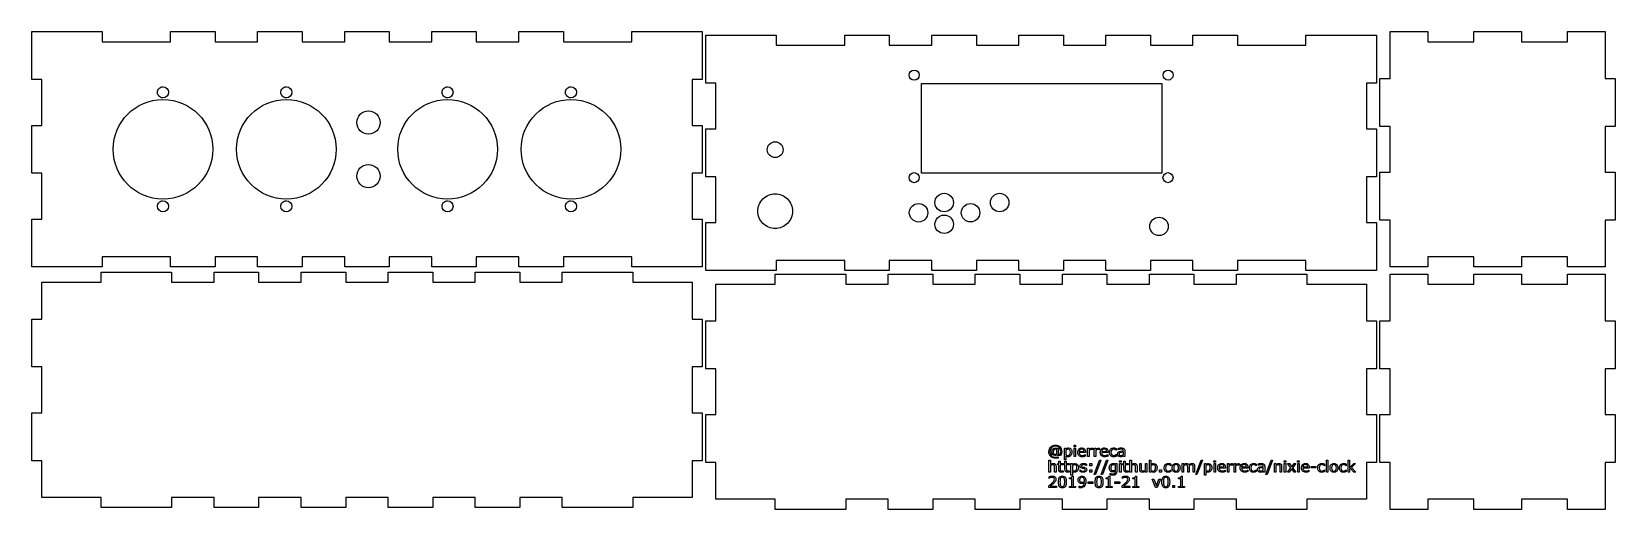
# Model space of a CAD drawing. Extents: x 2 to 152, y 4 to 49.
import ezdxf

# ---------------------------------------------------------------- set-up
doc = ezdxf.new("R2010")
doc.units = 0
doc.layers.get('0').update_dxf_attribs({"linetype": 'CONTINUOUS'})

msp = doc.modelspace()

# ---------------------------------------------------------------- linework, layer by layer
at = {"color": 7}
for points in [[(27.742378, 49.443686), (27.742378, 48.494649), (31.759967, 48.494649), (31.759967, 49.443686), (35.967363, 49.443686), (35.967363, 48.494649), (39.984951, 48.494649), (39.984951, 49.443686), (44.192347, 49.443686), (44.192347, 48.494649), (48.209935, 48.494649), (48.209935, 49.443686), (52.417332, 49.443686), (52.417332, 48.494649), (58.886599, 48.494649), (58.886599, 49.443686), (65.545672, 49.443686), (65.545672, 44.919944), (64.596635, 44.919944), (64.596635, 40.58601), (65.545672, 40.58601), (65.545672, 36.062269), (64.596635, 36.062269), (64.596635, 31.728335), (65.545672, 31.728335), (65.545672, 27.204593), (58.886599, 27.204593), (58.886599, 28.15363), (52.417332, 28.15363), (52.417332, 27.204593), (48.209935, 27.204593), (48.209935, 28.15363), (44.192347, 28.15363), (44.192347, 27.204593), (39.984951, 27.204593), (39.984951, 28.15363), (35.967363, 28.15363), (35.967363, 27.204593), (31.759967, 27.204593), (31.759967, 28.15363), (27.742378, 28.15363), (27.742378, 27.204593), (23.534982, 27.204593), (23.534982, 28.15363), (19.517394, 28.15363), (19.517394, 27.204593), (15.309997, 27.204593), (15.309997, 28.15363), (8.840731, 28.15363), (8.840731, 27.204593), (2.181657, 27.204593), (2.181657, 31.728335), (3.130694, 31.728335), (3.130694, 36.062269), (2.181657, 36.062269), (2.181657, 40.58601), (3.130694, 40.58601), (3.130694, 44.919944), (2.181657, 44.919944), (2.181657, 49.443686), (8.840731, 49.443686), (8.840731, 48.494649), (15.309997, 48.494649), (15.309997, 49.443686), (19.517394, 49.443686), (19.517394, 48.494649), (23.534982, 48.494649), (23.534982, 49.443686)], [(150.86934, 49.443686), (150.86934, 45.014848), (151.818377, 45.014848), (151.818377, 40.491107), (150.86934, 40.491107), (150.86934, 36.157173), (151.818377, 36.157173), (151.818377, 31.633431), (150.86934, 31.633431), (150.86934, 27.204594), (147.294636, 27.204594), (147.294636, 28.15363), (142.960701, 28.15363), (142.960701, 27.204594), (138.43696, 27.204594), (138.43696, 28.15363), (134.103026, 28.15363), (134.103026, 27.204594), (130.528321, 27.204594), (130.528321, 31.633431), (129.579285, 31.633431), (129.579285, 36.157173), (130.528321, 36.157173), (130.528321, 40.491107), (129.579285, 40.491107), (129.579285, 45.014848), (130.528321, 45.014848), (130.528321, 49.443686), (134.103026, 49.443686), (134.103026, 48.494649), (138.43696, 48.494649), (138.43696, 49.443686), (142.960701, 49.443686), (142.960701, 48.494649), (147.294636, 48.494649), (147.294636, 49.443686)], [(83.216204, 49.108887), (83.216204, 48.15985), (87.233792, 48.15985), (87.233792, 49.108887), (91.441189, 49.108887), (91.441189, 48.15985), (95.458778, 48.15985), (95.458778, 49.108887), (99.666173, 49.108887), (99.666173, 48.15985), (103.683761, 48.15985), (103.683761, 49.108887), (107.891158, 49.108887), (107.891158, 48.15985), (111.908746, 48.15985), (111.908746, 49.108887), (116.116142, 49.108887), (116.116142, 48.15985), (122.585409, 48.15985), (122.585409, 49.108887), (129.244482, 49.108887), (129.244482, 44.585145), (128.295446, 44.585145), (128.295446, 40.251211), (129.244482, 40.251211), (129.244482, 35.72747), (128.295446, 35.72747), (128.295446, 31.393536), (129.244482, 31.393536), (129.244482, 26.869794), (122.585409, 26.869794), (122.585409, 27.818831), (116.116142, 27.818831), (116.116142, 26.869794), (111.908746, 26.869794), (111.908746, 27.818831), (107.891158, 27.818831), (107.891158, 26.869794), (103.683761, 26.869794), (103.683761, 27.818831), (99.666173, 27.818831), (99.666173, 26.869794), (95.458778, 26.869794), (95.458778, 27.818831), (91.441189, 27.818831), (91.441189, 26.869794), (87.233792, 26.869794), (87.233792, 27.818831), (83.216204, 27.818831), (83.216204, 26.869794), (79.008808, 26.869794), (79.008808, 27.818831), (72.539541, 27.818831), (72.539541, 26.869794), (65.880468, 26.869794), (65.880468, 31.393536), (66.829504, 31.393536), (66.829504, 35.72747), (65.880468, 35.72747), (65.880468, 40.251211), (66.829504, 40.251211), (66.829504, 44.585145), (65.880468, 44.585145), (65.880468, 49.108887), (72.539541, 49.108887), (72.539541, 48.15985), (79.008808, 48.15985), (79.008808, 49.108887)], [(23.629886, 25.753358), (27.647474, 25.753358), (27.647474, 26.702395), (31.854871, 26.702395), (31.854871, 25.753358), (35.872459, 25.753358), (35.872459, 26.702395), (40.079855, 26.702395), (40.079855, 25.753358), (44.097443, 25.753358), (44.097443, 26.702395), (48.30484, 26.702395), (48.30484, 25.753358), (52.322428, 25.753358), (52.322428, 26.702395), (58.981502, 26.702395), (58.981502, 25.753358), (64.596635, 25.753358), (64.596635, 22.273557), (65.545672, 22.273557), (65.545672, 17.749816), (64.596635, 17.749816), (64.596635, 13.415881), (65.545672, 13.415881), (65.545672, 8.89214), (64.596635, 8.89214), (64.596635, 5.412339), (58.981502, 5.412339), (58.981502, 4.463302), (52.322428, 4.463302), (52.322428, 5.412339), (48.30484, 5.412339), (48.30484, 4.463302), (44.097443, 4.463302), (44.097443, 5.412339), (40.079855, 5.412339), (40.079855, 4.463302), (35.872459, 4.463302), (35.872459, 5.412339), (31.854871, 5.412339), (31.854871, 4.463302), (27.647474, 4.463302), (27.647474, 5.412339), (23.629886, 5.412339), (23.629886, 4.463302), (19.42249, 4.463302), (19.42249, 5.412339), (15.404902, 5.412339), (15.404902, 4.463302), (8.745828, 4.463302), (8.745828, 5.412339), (3.130694, 5.412339), (3.130694, 8.89214), (2.181657, 8.89214), (2.181657, 13.415881), (3.130694, 13.415881), (3.130694, 17.749816), (2.181657, 17.749816), (2.181657, 22.273557), (3.130694, 22.273557), (3.130694, 25.753358), (8.745828, 25.753358), (8.745828, 26.702395), (15.404902, 26.702395), (15.404902, 25.753358), (19.42249, 25.753358), (19.42249, 26.702395), (23.629886, 26.702395)], [(87.328696, 26.534995), (87.328696, 25.585958), (91.346284, 25.585958), (91.346284, 26.534995), (95.553681, 26.534995), (95.553681, 25.585958), (99.571269, 25.585958), (99.571269, 26.534995), (103.778665, 26.534995), (103.778665, 25.585958), (107.796253, 25.585958), (107.796253, 26.534995), (112.00365, 26.534995), (112.00365, 25.585958), (116.021239, 25.585958), (116.021239, 26.534995), (122.680312, 26.534995), (122.680312, 25.585958), (128.295446, 25.585958), (128.295446, 22.106157), (129.244482, 22.106157), (129.244482, 17.582416), (128.295446, 17.582416), (128.295446, 13.248482), (129.244482, 13.248482), (129.244482, 8.72474), (128.295446, 8.72474), (128.295446, 5.244939), (122.680312, 5.244939), (122.680312, 4.295903), (116.021239, 4.295903), (116.021239, 5.244939), (112.00365, 5.244939), (112.00365, 4.295903), (107.796253, 4.295903), (107.796253, 5.244939), (103.778665, 5.244939), (103.778665, 4.295903), (99.571269, 4.295903), (99.571269, 5.244939), (95.553681, 5.244939), (95.553681, 4.295903), (91.346284, 4.295903), (91.346284, 5.244939), (87.328696, 5.244939), (87.328696, 4.295903), (83.1213, 4.295903), (83.1213, 5.244939), (79.103712, 5.244939), (79.103712, 4.295903), (72.444638, 4.295903), (72.444638, 5.244939), (66.829504, 5.244939), (66.829504, 8.72474), (65.880468, 8.72474), (65.880468, 13.248482), (66.829504, 13.248482), (66.829504, 17.582416), (65.880468, 17.582416), (65.880468, 22.106157), (66.829504, 22.106157), (66.829504, 25.585958), (72.444638, 25.585958), (72.444638, 26.534995), (79.103712, 26.534995), (79.103712, 25.585958), (83.1213, 25.585958), (83.1213, 26.534995)], [(150.86934, 26.534995), (150.86934, 22.106157), (151.818377, 22.106157), (151.818377, 17.582416), (150.86934, 17.582416), (150.86934, 13.248482), (151.818377, 13.248482), (151.818377, 8.724741), (150.86934, 8.724741), (150.86934, 4.295903), (147.294636, 4.295903), (147.294636, 5.24494), (142.960701, 5.24494), (142.960701, 4.295903), (138.43696, 4.295903), (138.43696, 5.24494), (134.103026, 5.24494), (134.103026, 4.295903), (130.528321, 4.295903), (130.528321, 8.724741), (129.579285, 8.724741), (129.579285, 13.248482), (130.528321, 13.248482), (130.528321, 17.582416), (129.579285, 17.582416), (129.579285, 22.106157), (130.528321, 22.106157), (130.528321, 26.534995), (134.103026, 26.534995), (134.103026, 25.585959), (138.43696, 25.585959), (138.43696, 26.534995), (142.960701, 26.534995), (142.960701, 25.585959), (147.294636, 25.585959), (147.294636, 26.534995)], [(99.060252, 9.574007)], [(99.50732, 9.756405)], [(100.331371, 9.687736)], [(100.470129, 9.691313)], [(100.824213, 10.214923), (100.672562, 10.214923), (100.672562, 10.354408), (100.824213, 10.354408)], [(100.815642, 9.282154), (100.681169, 9.282154), (100.681169, 10.081159), (100.815642, 10.081159)], [(105.332836, 9.47886)], [(100.949392, 8.222785)], [(101.088168, 8.226352)], [(101.868579, 8.047524)], [(102.347833, 8.412334), (102.176871, 8.412334), (102.176871, 8.616198), (102.347833, 8.616198)], [(102.347833, 7.817193), (102.176871, 7.817193), (102.176871, 8.021057), (102.347833, 8.021057)], [(103.211212, 8.93022), (102.698336, 7.599738), (102.574585, 7.599738), (103.085319, 8.93022)], [(103.877881, 8.93022), (103.365005, 7.599738), (103.241263, 7.599738), (103.751997, 8.93022)], [(104.575316, 8.036788)], [(105.118949, 8.749961), (104.967316, 8.749961), (104.967316, 8.889446), (105.118949, 8.889446)], [(105.110378, 7.817193), (104.975896, 7.817193), (104.975896, 8.616198), (105.110378, 8.616198)], [(108.374345, 8.219209)], [(108.513121, 8.222774)], [(108.928004, 7.817193), (108.757033, 7.817193), (108.757033, 8.021057), (108.928004, 8.021057)], [(110.546751, 8.216337)], [(110.685519, 8.216337)], [(112.802134, 8.93022), (112.289249, 7.599738), (112.165508, 7.599738), (112.676241, 8.93022)], [(113.550351, 8.222785)], [(113.689119, 8.226352)], [(114.043202, 8.749961), (113.89156, 8.749961), (113.89156, 8.889446), (114.043202, 8.889446)], [(114.034631, 7.817193), (113.900149, 7.817193), (113.900149, 8.616198), (114.034631, 8.616198)], [(118.551817, 8.01391)], [(119.428793, 8.93022), (118.915917, 7.599738), (118.792166, 7.599738), (119.3029, 8.93022)], [(120.684163, 8.749961), (120.532522, 8.749961), (120.532522, 8.889446), (120.684163, 8.889446)], [(120.675592, 7.817193), (120.54111, 7.817193), (120.54111, 8.616198), (120.675592, 8.616198)], [(121.634822, 7.817193), (121.465298, 7.817193), (121.238545, 8.124062), (121.010347, 7.817193), (120.853705, 7.817193), (121.165577, 8.215622), (120.856562, 8.616198), (121.026087, 8.616198), (121.251411, 8.314335), (121.477449, 8.616198), (121.634822, 8.616198), (121.320808, 8.222774)], [(121.954568, 8.749961), (121.802918, 8.749961), (121.802918, 8.889446), (121.954568, 8.889446)], [(121.945998, 7.817193), (121.811525, 7.817193), (121.811525, 8.616198), (121.945998, 8.616198)], [(123.509651, 8.218483), (123.063297, 8.218483), (123.063297, 8.347955), (123.509651, 8.347955)], [(124.652725, 7.817193), (124.518252, 7.817193), (124.518252, 8.93022), (124.652725, 8.93022)], [(125.462456, 8.216337)], [(125.601232, 8.216337)], [(127.299385, 7.817193), (127.121987, 7.817193), (126.801526, 8.166981), (126.714264, 8.084004), (126.714264, 7.817193), (126.579773, 7.817193), (126.579773, 8.93022), (126.714264, 8.93022), (126.714264, 8.216337), (127.102675, 8.616198), (127.2722, 8.616198), (126.900957, 8.247096)], [(99.749107, 6.560387)], [(99.937228, 6.88514)], [(101.658272, 6.979563)], [(101.802762, 6.94879)], [(102.456558, 6.753522), (102.010204, 6.753522), (102.010204, 6.882994), (102.456558, 6.882994)], [(103.214069, 6.560387)], [(103.402208, 6.88514)], [(104.98877, 6.753522), (104.542416, 6.753522), (104.542416, 6.882994), (104.98877, 6.882994)], [(108.835724, 7.151236), (108.512398, 6.352231), (108.37721, 6.352231), (108.056036, 7.151236), (108.201954, 7.151236), (108.449456, 6.515323), (108.694805, 7.151236)], [(109.525999, 6.560387)], [(109.71412, 6.88514)], [(110.164054, 6.352231), (109.993101, 6.352231), (109.993101, 6.556095), (110.164054, 6.556095)]]:
    msp.add_lwpolyline(points, close=True, dxfattribs=at)
at = {"color": 5}
for points in [[(86.042956, 45.330676)], [(110.032146, 45.339199)], [(15.11043, 43.715208)], [(26.769816, 43.715208)], [(41.999801, 43.715208)], [(53.659184, 43.715208)], [(86.267514, 44.536791), (108.958531, 44.536791), (108.958531, 36.081321), (86.267514, 36.081321)], [(35.1012, 40.854904)], [(19.296027, 38.32414)], [(30.955413, 38.32414)], [(46.185397, 38.32414)], [(57.844782, 38.32414)], [(73.180958, 38.287261)], [(35.1012, 35.793375)], [(86.043702, 35.645214)], [(110.024057, 35.644269)], [(15.11043, 32.933071)], [(26.769816, 32.933071)], [(41.999801, 32.933071)], [(53.659184, 32.933071)], [(89.274184, 33.293348)], [(94.514928, 33.293521)], [(74.074486, 32.47316)], [(86.854097, 32.325911)], [(91.765409, 32.327324)], [(89.274794, 31.237944)], [(109.577766, 31.03661)]]:
    msp.add_lwpolyline(points, close=True, dxfattribs=at)
at = {"color": 7}
for points in [[(99.060252, 9.574002), (99.060252, 9.944535)], [(99.06168, 10.041817), (99.06168, 10.076151), (99.175422, 10.076151), (99.175422, 9.473858), (99.349232, 9.473858)], [(99.395738, 9.394458), (99.081, 9.394458), (99.06168, 9.477435)], [(99.164682, 9.247818), (99.164682, 9.146243)], [(99.901454, 9.322211), (99.901454, 8.987445), (99.766981, 8.987445), (99.766981, 10.081159), (99.901454, 10.081159), (99.901454, 9.997468)], [(99.901454, 9.884454), (99.901454, 9.43166)], [(101.163279, 9.770712), (101.621069, 9.770712)], [(101.751971, 9.667707), (101.163279, 9.667707)], [(101.72908, 9.477435), (101.736222, 9.477435), (101.736222, 9.330796)], [(101.751953, 9.740669), (101.751971, 9.667707)], [(102.090323, 9.849398), (102.090323, 9.282155), (101.955859, 9.282155), (101.955859, 10.08116), (102.090323, 10.08116), (102.090323, 9.963133)], [(102.454415, 9.93452), (102.447272, 9.93452)], [(102.454424, 10.07258), (102.454415, 9.93452)], [(102.716942, 9.849398), (102.716942, 9.282155), (102.58246, 9.282155), (102.58246, 10.08116), (102.716942, 10.08116), (102.716942, 9.963133)], [(103.081033, 9.93452), (103.073891, 9.93452)], [(103.081042, 10.07258), (103.081033, 9.93452)], [(103.28918, 9.770712), (103.746988, 9.770712)], [(103.877881, 9.667707), (103.28918, 9.667707)], [(103.854999, 9.477435), (103.862141, 9.477435), (103.862141, 9.330796)], [(103.877872, 9.740669), (103.877881, 9.667707)], [(104.672595, 10.033232), (104.672595, 9.883733), (104.665453, 9.883733)], [(104.665453, 9.4803), (104.672595, 9.4803), (104.672595, 9.332225)], [(104.865734, 9.927372), (104.858591, 9.927372), (104.858591, 10.063997)], [(105.332836, 9.810062), (105.332836, 9.830806)], [(105.332836, 9.478865), (105.332836, 9.701328)], [(105.466595, 9.282154), (105.332836, 9.282154), (105.332836, 9.367276)], [(105.466604, 9.824368), (105.466595, 9.282154)], [(98.436499, 8.413763), (98.436499, 7.817193), (98.302026, 7.817193), (98.302026, 8.93022), (98.436499, 8.93022), (98.436499, 8.527498)], [(98.970124, 7.817193), (98.835642, 7.817193), (98.835642, 8.272133)], [(98.970133, 8.335794), (98.970124, 7.817193)], [(99.231919, 8.078282), (99.231919, 8.503179), (99.141085, 8.503179), (99.141085, 8.616199), (99.231919, 8.616199), (99.231919, 8.845813), (99.36641, 8.845813), (99.36641, 8.616199), (99.643953, 8.616199), (99.643953, 8.503179), (99.36641, 8.503179), (99.36641, 8.139084)], [(99.636784, 7.945229), (99.643926, 7.945229), (99.643953, 7.824345)], [(99.809897, 8.078282), (99.809897, 8.503179), (99.719055, 8.503179), (99.719055, 8.616199), (99.809897, 8.616199), (99.809897, 8.845813), (99.944388, 8.845813), (99.944388, 8.616199), (100.221923, 8.616199), (100.221923, 8.503179), (99.944388, 8.503179), (99.944388, 8.139084)], [(100.214772, 7.945229), (100.221914, 7.945229), (100.221923, 7.824345)], [(100.519492, 7.85725), (100.519492, 7.522484), (100.38501, 7.522484), (100.38501, 8.616198), (100.519492, 8.616198), (100.519492, 8.532506)], [(100.519492, 8.419492), (100.519492, 7.966699)], [(101.244113, 7.865118), (101.244113, 8.01605), (101.251255, 8.01605)], [(101.837099, 8.575425), (101.837099, 8.431647), (101.829957, 8.431647)], [(104.09034, 7.548946), (104.09034, 7.686286), (104.097482, 7.686286)], [(104.575245, 8.581858), (104.583815, 8.616192), (104.709709, 8.616192), (104.709798, 7.908037)], [(104.575245, 7.852953), (104.575245, 7.925915)], [(104.575316, 8.036794), (104.575316, 8.472419)], [(105.380761, 8.078282), (105.380761, 8.503179), (105.289919, 8.503179), (105.289919, 8.616199), (105.380761, 8.616199), (105.380761, 8.845813), (105.515243, 8.845813), (105.515243, 8.616199), (105.792778, 8.616199), (105.792778, 8.503179), (105.515243, 8.503179), (105.515243, 8.139084)], [(105.785627, 7.945229), (105.792769, 7.945229), (105.792778, 7.824345)], [(106.090365, 8.413763), (106.090365, 7.817193), (105.955883, 7.817193), (105.955883, 8.93022), (106.090365, 8.93022), (106.090365, 8.527498)], [(106.623972, 7.817193), (106.489499, 7.817193), (106.489499, 8.272133)], [(106.62399, 8.335794), (106.623972, 7.817193)], [(106.877196, 8.097595), (106.877196, 8.616198), (107.011669, 8.616198), (107.011669, 8.161258)], [(107.410803, 8.019626), (107.410803, 8.616198), (107.545285, 8.616198), (107.545302, 7.817193)], [(107.545302, 7.817193), (107.41082, 7.817193), (107.41082, 7.905891)], [(107.944436, 7.854389), (107.935865, 7.817193), (107.809972, 7.817193), (107.809972, 8.93022), (107.944445, 8.93022), (107.944445, 8.532506)], [(107.944436, 8.41949), (107.944436, 7.96169)], [(109.831433, 8.568271), (109.831433, 8.418771), (109.824291, 8.418771)], [(109.824291, 8.015338), (109.831433, 8.015338), (109.831433, 7.867264)], [(111.02896, 8.413763), (111.02896, 7.817193), (110.894478, 7.817193), (110.894478, 8.616198), (111.02896, 8.616198), (111.02896, 8.527498)], [(111.544693, 8.328641), (111.544693, 7.817193), (111.410219, 7.817193), (111.410219, 8.272133)], [(112.060354, 7.817193), (111.925872, 7.817193), (111.925872, 8.272133)], [(112.060443, 8.335794), (112.060354, 7.817193)], [(113.120452, 7.85725), (113.120452, 7.522484), (112.985961, 7.522484), (112.985961, 8.616198), (113.120452, 8.616198), (113.120452, 8.532506)], [(113.120452, 8.419492), (113.120452, 7.966699)], [(114.382259, 8.305751), (114.840068, 8.305751)], [(114.970961, 8.202747), (114.382259, 8.202747)], [(114.948078, 8.012473), (114.955221, 8.012473), (114.955221, 7.865834)], [(114.970961, 8.275708), (114.970961, 8.202747)], [(115.309331, 8.384426), (115.309331, 7.817182), (115.174849, 7.817182), (115.174849, 8.616187), (115.309331, 8.616187), (115.309331, 8.49816)], [(115.673404, 8.469559), (115.666262, 8.469559)], [(115.673422, 8.607607), (115.673404, 8.469559)], [(115.935922, 8.384426), (115.935922, 7.817182), (115.801449, 7.817182), (115.801449, 8.616187), (115.935922, 8.616187), (115.935922, 8.49816)], [(116.300014, 8.469559), (116.292871, 8.469559)], [(116.300022, 8.607607), (116.300014, 8.469559)], [(116.508178, 8.305751), (116.965968, 8.305751)], [(117.096879, 8.202747), (116.508178, 8.202747)], [(117.073988, 8.012473), (117.08113, 8.012473), (117.08113, 7.865834)], [(117.09687, 8.275708), (117.096879, 8.202747)], [(117.891593, 8.568271), (117.891593, 8.418771), (117.884451, 8.418771)], [(117.884451, 8.015338), (117.891593, 8.015338), (117.891593, 7.867264)], [(118.084714, 8.462399), (118.077572, 8.462399), (118.077572, 8.599025)], [(118.551817, 8.345088), (118.551817, 8.365833)], [(118.551817, 8.013905), (118.551817, 8.236366)], [(118.685584, 7.817193), (118.551817, 7.817193), (118.551817, 7.902316)], [(118.685584, 8.359395), (118.685584, 7.817193)], [(119.747129, 8.413763), (119.747129, 7.817193), (119.612647, 7.817193), (119.612647, 8.616198), (119.747129, 8.616198), (119.747129, 8.527498)], [(120.280726, 7.817193), (120.146253, 7.817193), (120.146253, 8.272133)], [(120.280744, 8.335794), (120.280726, 7.817193)], [(122.293617, 8.305751), (122.751425, 8.305751)], [(122.882318, 8.202747), (122.293617, 8.202747)], [(122.859436, 8.012473), (122.866578, 8.012473), (122.866578, 7.865834)], [(122.8823, 8.275708), (122.882318, 8.202747)], [(124.34371, 8.568271), (124.34371, 8.418771), (124.336568, 8.418771)], [(124.336568, 8.015338), (124.34371, 8.015338), (124.34371, 7.867264)], [(126.400955, 8.568271), (126.400955, 8.418771), (126.393813, 8.418771)], [(126.393813, 8.015338), (126.400955, 8.015338), (126.400955, 7.867264)], [(99.00588, 6.352231), (98.284858, 6.352231), (98.284858, 6.501731)], [(98.31848, 7.222767), (98.311338, 7.222767), (98.311338, 7.372983)], [(98.432946, 6.47455), (99.005907, 6.47455), (99.00588, 6.352231)], [(100.810624, 6.352231), (100.234083, 6.352231), (100.234083, 6.460959), (100.455836, 6.460959), (100.455836, 7.174842), (100.234083, 7.174842), (100.234083, 7.272124)], [(100.482298, 7.420908), (100.593166, 7.420908), (100.593166, 6.460957), (100.810624, 6.460957), (100.810624, 6.352231)], [(101.152548, 6.347934), (101.152548, 6.484558), (101.15969, 6.484558)], [(104.275604, 6.352231), (103.699054, 6.352231), (103.699054, 6.460959), (103.920807, 6.460959), (103.920807, 7.174842), (103.699054, 7.174842), (103.699054, 7.272124)], [(103.947278, 7.420908), (104.058146, 7.420908), (104.058146, 6.460957), (104.275604, 6.460957), (104.275604, 6.352231)], [(105.93584, 6.352231), (105.214808, 6.352231), (105.214808, 6.501731)], [(105.248431, 7.222767), (105.241289, 7.222767), (105.241289, 7.372983)], [(105.362897, 6.47455), (105.935858, 6.47455), (105.93584, 6.352231)], [(106.807808, 6.352231), (106.231266, 6.352231), (106.231266, 6.460959), (106.453019, 6.460959), (106.453019, 7.174842), (106.231266, 7.174842), (106.231266, 7.272124)], [(106.479482, 7.420908), (106.590358, 7.420908), (106.590358, 6.460957), (106.807808, 6.460957), (106.807808, 6.352231)], [(111.119712, 6.352231), (110.543171, 6.352231), (110.543171, 6.460959), (110.764924, 6.460959), (110.764924, 7.174842), (110.543171, 7.174842), (110.543171, 7.272124)], [(110.791386, 7.420908), (110.902263, 7.420908), (110.902263, 6.460957), (111.119712, 6.460957), (111.119712, 6.352231)]]:
    msp.add_lwpolyline(points, dxfattribs=at)
at = {"color": 5}
for points in [[(85.092804, 45.330676), (85.092804, 45.593053), (85.305503, 45.805752), (85.56788, 45.805752)], [(85.56788, 44.8556), (85.305503, 44.8556), (85.092804, 45.068299), (85.092804, 45.330676)], [(85.56788, 45.805752), (85.830257, 45.805752), (86.042956, 45.593053), (86.042956, 45.330676)], [(86.042956, 45.330676), (86.042956, 45.068299), (85.830257, 44.8556), (85.56788, 44.8556)], [(109.081996, 45.339199), (109.081996, 45.601576), (109.294694, 45.814274), (109.557071, 45.814275)], [(109.557071, 44.864123), (109.294694, 44.864123), (109.081996, 45.076822), (109.081996, 45.339199)], [(109.557071, 45.814275), (109.819448, 45.814274), (110.032146, 45.601576), (110.032146, 45.339199)], [(110.032146, 45.339199), (110.032146, 45.076822), (109.819448, 44.864123), (109.557071, 44.864123)], [(14.068144, 43.715208), (14.068144, 43.853424), (14.12305, 43.985978), (14.220783, 44.083712)], [(14.220783, 43.346704), (14.12305, 43.444437), (14.068144, 43.576992), (14.068144, 43.715208)], [(14.220783, 44.083712), (14.318517, 44.181445), (14.451072, 44.236351), (14.589287, 44.236351)], [(14.589287, 44.236351), (14.877106, 44.236351), (15.11043, 44.003027), (15.11043, 43.715208)], [(15.11043, 43.715208), (15.11043, 43.427389), (14.877106, 43.194065), (14.589287, 43.194065)], [(25.72753, 43.715208), (25.72753, 43.853424), (25.782436, 43.985978), (25.88017, 44.083712)], [(25.88017, 43.346704), (25.782436, 43.444437), (25.72753, 43.576992), (25.72753, 43.715208)], [(25.88017, 44.083712), (25.977903, 44.181445), (26.110458, 44.236351), (26.248674, 44.236351)], [(26.248674, 44.236351), (26.536493, 44.236351), (26.769816, 44.003027), (26.769816, 43.715208)], [(26.769816, 43.715208), (26.769816, 43.427389), (26.536493, 43.194065), (26.248674, 43.194065)], [(40.957515, 43.715208), (40.957515, 43.853424), (41.012421, 43.985978), (41.110155, 44.083712)], [(41.110155, 43.346704), (41.012421, 43.444437), (40.957515, 43.576992), (40.957515, 43.715208)], [(41.110155, 44.083712), (41.207888, 44.181445), (41.340443, 44.236351), (41.478659, 44.236351)], [(41.478659, 44.236351), (41.766478, 44.236351), (41.999801, 44.003027), (41.999801, 43.715208)], [(41.999801, 43.715208), (41.999801, 43.427389), (41.766478, 43.194065), (41.478659, 43.194065)], [(52.616899, 43.715208), (52.616899, 43.853424), (52.671805, 43.985978), (52.769538, 44.083712)], [(52.769538, 43.346704), (52.671805, 43.444437), (52.616899, 43.576992), (52.616899, 43.715208)], [(52.769538, 44.083712), (52.867271, 44.181445), (52.999826, 44.236351), (53.138042, 44.236351)], [(53.138042, 44.236351), (53.425861, 44.236351), (53.659184, 44.003027), (53.659184, 43.715208)], [(53.659184, 43.715208), (53.659184, 43.427389), (53.425861, 43.194065), (53.138042, 43.194065)], [(9.882548, 38.32414), (9.882548, 40.9236), (11.989827, 43.030879), (14.589287, 43.030879)], [(14.589287, 43.194065), (14.451072, 43.194065), (14.318517, 43.248971), (14.220783, 43.346704)], [(14.589287, 43.030879), (17.188748, 43.030879), (19.296027, 40.9236), (19.296027, 38.32414)], [(21.541934, 38.32414), (21.541934, 40.9236), (23.649213, 43.030879), (26.248673, 43.030879)], [(26.248674, 43.194065), (26.110458, 43.194065), (25.977903, 43.248971), (25.88017, 43.346704)], [(26.248673, 43.030879), (28.848134, 43.030879), (30.955413, 40.9236), (30.955413, 38.32414)], [(32.904722, 40.854904), (32.904722, 41.461445), (33.39642, 41.953143), (34.002961, 41.953143)], [(34.002961, 41.953143), (34.609502, 41.953143), (35.1012, 41.461445), (35.1012, 40.854904)], [(36.771918, 38.32414), (36.771918, 40.9236), (38.879197, 43.030879), (41.478658, 43.030879)], [(41.478659, 43.194065), (41.340443, 43.194065), (41.207888, 43.248971), (41.110155, 43.346704)], [(41.478658, 43.030879), (44.078118, 43.030879), (46.185397, 40.9236), (46.185397, 38.32414)], [(49.809874, 41.652307), (50.692559, 42.534992), (51.889737, 43.03088), (53.138042, 43.030879)], [(53.138042, 43.194065), (52.999826, 43.194065), (52.867271, 43.248971), (52.769538, 43.346704)], [(53.138042, 43.030879), (55.737502, 43.030879), (57.844781, 40.9236), (57.844782, 38.32414)], [(34.002961, 39.756665), (33.39642, 39.756665), (32.904722, 40.248363), (32.904722, 40.854904)], [(35.1012, 40.854904), (35.1012, 40.248363), (34.609502, 39.756665), (34.002961, 39.756665)], [(48.431302, 38.32414), (48.431302, 39.572445), (48.927189, 40.769623), (49.809874, 41.652307)], [(71.909835, 38.813777), (72.049476, 38.953418), (72.23887, 39.031867), (72.436352, 39.031867)], [(72.436352, 39.031867), (72.633834, 39.031867), (72.823227, 38.953418), (72.962868, 38.813777)], [(14.589287, 33.6174), (11.989827, 33.6174), (9.882548, 35.724679), (9.882548, 38.32414)], [(19.296027, 38.32414), (19.296027, 35.724679), (17.188748, 33.6174), (14.589287, 33.6174)], [(26.248673, 33.6174), (23.649213, 33.6174), (21.541934, 35.724679), (21.541934, 38.32414)], [(30.955413, 38.32414), (30.955413, 35.724679), (28.848134, 33.6174), (26.248673, 33.6174)], [(41.478658, 33.6174), (38.879197, 33.6174), (36.771918, 35.724679), (36.771918, 38.32414)], [(46.185397, 38.32414), (46.185397, 35.724679), (44.078118, 33.6174), (41.478658, 33.6174)], [(49.809874, 34.995972), (48.927189, 35.878657), (48.431302, 37.075835), (48.431302, 38.32414)], [(57.844782, 38.32414), (57.844781, 35.724679), (55.737502, 33.6174), (53.138042, 33.6174)], [(71.691745, 38.287261), (71.691745, 38.484743), (71.770194, 38.674136), (71.909835, 38.813777)], [(71.909835, 37.760744), (71.770194, 37.900385), (71.691745, 38.089779), (71.691745, 38.287261)], [(72.436352, 37.542654), (72.23887, 37.542654), (72.049476, 37.621103), (71.909835, 37.760744)], [(72.962868, 37.760744), (72.823227, 37.621103), (72.633834, 37.542654), (72.436352, 37.542654)], [(72.962868, 38.813777), (73.102509, 38.674136), (73.180958, 38.484743), (73.180958, 38.287261)], [(73.180958, 38.287261), (73.180958, 38.089779), (73.102509, 37.900385), (72.962868, 37.760744)], [(32.904722, 35.793375), (32.904722, 36.399916), (33.39642, 36.891614), (34.002961, 36.891614)], [(34.002961, 36.891614), (34.609502, 36.891614), (35.1012, 36.399916), (35.1012, 35.793375)], [(85.09355, 35.645214), (85.09355, 35.907591), (85.306249, 36.12029), (85.568626, 36.12029)], [(85.568626, 36.12029), (85.831003, 36.12029), (86.043702, 35.907591), (86.043702, 35.645214)], [(109.073907, 35.644269), (109.073907, 35.906646), (109.286605, 36.119345), (109.548982, 36.119345)], [(109.548982, 36.119345), (109.811359, 36.119345), (110.024057, 35.906646), (110.024057, 35.644269)], [(34.002961, 34.695136), (33.39642, 34.695136), (32.904722, 35.186834), (32.904722, 35.793375)], [(35.1012, 35.793375), (35.1012, 35.186834), (34.609502, 34.695136), (34.002961, 34.695136)], [(53.138042, 33.6174), (51.889737, 33.6174), (50.692559, 34.113287), (49.809874, 34.995972)], [(85.568626, 35.170138), (85.306249, 35.170138), (85.09355, 35.382837), (85.09355, 35.645214)], [(86.043702, 35.645214), (86.043702, 35.382837), (85.831003, 35.170138), (85.568626, 35.170138)], [(109.548982, 35.169194), (109.286605, 35.169194), (109.073907, 35.381893), (109.073907, 35.644269)], [(110.024057, 35.644269), (110.024057, 35.381893), (109.811359, 35.169194), (109.548982, 35.169194)], [(14.068144, 32.933071), (14.068144, 33.071287), (14.12305, 33.203842), (14.220783, 33.301575)], [(14.589287, 32.411928), (14.301468, 32.411928), (14.068144, 32.645252), (14.068144, 32.933071)], [(14.220783, 33.301575), (14.318517, 33.399308), (14.451072, 33.454214), (14.589287, 33.454214)], [(14.589287, 33.454214), (14.877107, 33.454214), (15.11043, 33.22089), (15.11043, 32.933071)], [(15.11043, 32.933071), (15.110429, 32.645252), (14.877106, 32.411929), (14.589287, 32.411928)], [(25.72753, 32.933071), (25.72753, 33.071287), (25.782436, 33.203842), (25.88017, 33.301575)], [(26.248674, 32.411928), (25.960854, 32.411928), (25.727531, 32.645252), (25.72753, 32.933071)], [(25.88017, 33.301575), (25.977903, 33.399308), (26.110458, 33.454214), (26.248674, 33.454214)], [(26.248674, 33.454214), (26.536493, 33.454214), (26.769816, 33.22089), (26.769816, 32.933071)], [(26.769816, 32.933071), (26.769816, 32.645252), (26.536493, 32.411929), (26.248674, 32.411928)], [(40.957515, 32.933071), (40.957515, 33.071287), (41.012421, 33.203842), (41.110155, 33.301575)], [(41.478659, 32.411928), (41.190839, 32.411928), (40.957516, 32.645252), (40.957515, 32.933071)], [(41.110155, 33.301575), (41.207888, 33.399308), (41.340443, 33.454214), (41.478659, 33.454214)], [(41.478659, 33.454214), (41.766478, 33.454214), (41.999801, 33.22089), (41.999801, 32.933071)], [(41.999801, 32.933071), (41.999801, 32.645252), (41.766478, 32.411929), (41.478659, 32.411928)], [(52.616899, 32.933071), (52.616899, 33.071287), (52.671805, 33.203842), (52.769538, 33.301575)], [(53.138042, 32.411928), (52.850223, 32.411928), (52.616899, 32.645252), (52.616899, 32.933071)], [(52.769538, 33.301575), (52.867271, 33.399308), (52.999826, 33.454214), (53.138042, 33.454214)], [(53.138042, 33.454214), (53.425861, 33.454214), (53.659185, 33.22089), (53.659184, 32.933071)], [(53.659184, 32.933071), (53.659184, 32.645252), (53.425861, 32.411929), (53.138042, 32.411928)], [(70.798217, 32.47316), (70.798217, 32.907621), (70.970806, 33.324287), (71.278015, 33.631497)], [(71.278015, 33.631497), (71.585225, 33.938706), (72.001891, 34.111295), (72.436352, 34.111295)], [(72.436352, 34.111295), (72.870812, 34.111295), (73.287478, 33.938706), (73.594688, 33.631497)], [(73.594688, 33.631497), (73.901898, 33.324287), (74.074486, 32.907621), (74.074486, 32.47316)], [(85.10969, 32.325911), (85.109691, 32.807615), (85.500189, 33.198114), (85.981894, 33.198114)], [(85.981894, 33.198114), (86.463598, 33.198114), (86.854097, 32.807615), (86.854097, 32.325911)], [(87.529777, 33.293348), (87.529778, 33.775053), (87.920277, 34.165551), (88.401981, 34.165551)], [(87.78524, 32.676607), (87.62167, 32.840177), (87.529777, 33.062025), (87.529777, 33.293348)], [(88.401981, 34.165551), (88.883685, 34.165551), (89.274184, 33.775053), (89.274184, 33.293348)], [(89.274184, 33.293348), (89.274184, 33.062025), (89.182292, 32.840177), (89.018722, 32.676607)], [(90.021, 32.327324), (90.021, 32.809028), (90.411497, 33.199526), (90.8932, 33.199528)], [(90.8932, 33.199528), (91.124524, 33.199529), (91.346373, 33.107637), (91.509944, 32.944067)], [(91.509944, 32.944067), (91.673515, 32.780497), (91.765409, 32.558648), (91.765409, 32.327324)], [(92.770519, 33.293521), (92.770519, 33.524844), (92.862413, 33.746693), (93.025984, 33.910263)], [(93.025984, 32.676778), (92.862413, 32.840348), (92.770519, 33.062197), (92.770519, 33.293521)], [(93.025984, 33.910263), (93.189555, 34.073833), (93.411404, 34.165725), (93.642728, 34.165724)], [(93.642728, 34.165724), (94.124431, 34.165722), (94.514928, 33.775224), (94.514928, 33.293521)], [(94.514928, 33.293521), (94.514928, 32.811817), (94.124431, 32.421319), (93.642728, 32.421317)], [(71.278015, 31.314824), (70.970806, 31.622034), (70.798217, 32.0387), (70.798217, 32.47316)], [(74.074486, 32.47316), (74.074486, 32.0387), (73.901898, 31.622034), (73.594688, 31.314824)], [(85.365153, 31.70917), (85.201583, 31.87274), (85.10969, 32.094588), (85.10969, 32.325911)], [(85.981894, 31.453708), (85.750571, 31.453707), (85.528723, 31.5456), (85.365153, 31.70917)], [(86.598635, 31.70917), (86.435065, 31.5456), (86.213217, 31.453707), (85.981894, 31.453708)], [(86.854097, 32.325911), (86.854097, 32.094588), (86.762205, 31.87274), (86.598635, 31.70917)], [(87.530388, 31.237944), (87.530389, 31.719649), (87.920887, 32.110147), (88.402592, 32.110147)], [(88.401981, 32.421145), (88.170658, 32.421145), (87.94881, 32.513037), (87.78524, 32.676607)], [(89.018722, 32.676607), (88.855152, 32.513037), (88.633304, 32.421145), (88.401981, 32.421145)], [(88.402592, 32.110147), (88.884296, 32.110147), (89.274794, 31.719648), (89.274794, 31.237944)], [(90.8932, 31.455122), (90.411497, 31.455124), (90.021, 31.845621), (90.021, 32.327324)], [(91.509944, 31.710582), (91.346373, 31.547012), (91.124523, 31.45512), (90.8932, 31.455122)], [(91.765409, 32.327324), (91.765408, 32.096001), (91.673515, 31.874152), (91.509944, 31.710582)], [(93.642728, 32.421317), (93.411404, 32.421316), (93.189555, 32.513208), (93.025984, 32.676778)], [(107.833357, 31.03661), (107.833357, 31.267934), (107.92525, 31.489783), (108.088821, 31.653353)], [(108.088821, 31.653353), (108.252392, 31.816923), (108.474242, 31.908815), (108.705566, 31.908813)], [(108.705566, 31.908813), (109.187269, 31.908811), (109.577766, 31.518313), (109.577766, 31.03661)], [(72.436352, 30.835026), (72.001891, 30.835026), (71.585225, 31.007614), (71.278015, 31.314824)], [(73.594688, 31.314824), (73.287478, 31.007614), (72.870812, 30.835026), (72.436352, 30.835026)], [(87.785851, 30.621203), (87.622281, 30.784773), (87.530388, 31.006622), (87.530388, 31.237944)], [(88.402592, 30.365741), (88.171269, 30.365741), (87.949421, 30.457634), (87.785851, 30.621203)], [(89.274794, 31.237944), (89.274794, 30.75624), (88.884296, 30.365741), (88.402592, 30.365741)], [(108.088821, 30.419867), (107.92525, 30.583437), (107.833357, 30.805286), (107.833357, 31.03661)], [(108.705566, 30.164406), (108.474242, 30.164405), (108.252392, 30.256297), (108.088821, 30.419867)], [(109.577766, 31.03661), (109.577766, 30.554907), (109.187269, 30.164408), (108.705566, 30.164406)]]:
    msp.add_open_spline(points, degree=3, dxfattribs=at)
at = {"color": 7}
for points in [[(98.29558, 9.744959), (98.29558, 9.833182), (98.311558, 9.915205), (98.343514, 9.991028)], [(98.341363, 9.490308), (98.310841, 9.567085), (98.29558, 9.651969), (98.29558, 9.744959)], [(98.469408, 9.292882), (98.414566, 9.347723), (98.371885, 9.413531), (98.341363, 9.490308)], [(98.343514, 9.991028), (98.375459, 10.067328), (98.41909, 10.133375), (98.474407, 10.189169)], [(98.435062, 9.950972), (98.409314, 9.886117), (98.396439, 9.81697), (98.396439, 9.743531)], [(98.396439, 9.743531), (98.396439, 9.664847), (98.408837, 9.592838), (98.433633, 9.527506)], [(98.433633, 9.527506), (98.458435, 9.462651), (98.493486, 9.407095), (98.538787, 9.360838)], [(98.54309, 10.119071), (98.497302, 10.072337), (98.461292, 10.016304), (98.435062, 9.950972)], [(98.664689, 9.166272), (98.588861, 9.196315), (98.523767, 9.238518), (98.469408, 9.292882)], [(98.474407, 10.189169), (98.529725, 10.244963), (98.595298, 10.288836), (98.671126, 10.320787)], [(98.538787, 9.360838), (98.585998, 9.312674), (98.641319, 9.276432), (98.704749, 9.252111)], [(98.705463, 10.23066), (98.642515, 10.203), (98.588391, 10.165804), (98.54309, 10.119071)], [(98.58457, 9.733517), (98.58457, 9.841768), (98.613898, 9.928082), (98.672555, 9.99246)], [(98.6561, 9.47958), (98.608413, 9.540144), (98.58457, 9.62479), (98.58457, 9.733517)], [(98.848525, 9.388736), (98.768411, 9.388736), (98.70427, 9.419017), (98.6561, 9.47958)], [(98.911467, 9.120491), (98.822765, 9.120491), (98.740505, 9.135752), (98.664689, 9.166272)], [(98.671126, 10.320787), (98.746943, 10.352737), (98.828011, 10.368712), (98.914333, 10.368712)], [(98.672555, 9.99246), (98.731205, 10.056838), (98.801305, 10.089028), (98.882853, 10.089028)], [(98.704749, 9.252111), (98.768167, 9.227314), (98.837314, 9.214915), (98.91219, 9.214915)], [(98.915047, 10.272147), (98.838743, 10.272147), (98.768881, 10.258318), (98.705463, 10.23066)], [(98.758388, 9.918788), (98.723581, 9.87587), (98.706177, 9.81483), (98.706177, 9.735668)], [(98.706177, 9.735668), (98.706177, 9.657938), (98.720007, 9.599044), (98.747666, 9.558986)], [(98.747666, 9.558986), (98.775325, 9.519406), (98.818479, 9.499616), (98.87713, 9.499616)], [(98.902878, 9.983167), (98.841365, 9.983167), (98.793201, 9.961707), (98.758388, 9.918788)], [(98.960107, 9.411625), (98.92768, 9.396365), (98.890486, 9.388736), (98.848525, 9.388736)], [(98.87713, 9.499616), (98.90908, 9.499616), (98.941034, 9.507007), (98.97299, 9.52179)], [(98.882853, 10.089028), (98.917666, 10.089028), (98.948426, 10.084974), (98.975132, 10.076867)], [(98.979418, 9.973862), (98.955574, 9.980065), (98.930061, 9.983167), (98.902878, 9.983167)], [(99.035218, 9.126214), (98.995161, 9.122399), (98.953911, 9.120491), (98.911467, 9.120491)], [(98.91219, 9.214915), (98.953199, 9.214915), (98.995402, 9.217537), (99.038798, 9.222781)], [(98.914333, 10.368712), (99.007797, 10.368712), (99.091247, 10.35393), (99.164682, 10.324364)], [(99.12606, 10.234952), (99.06407, 10.259749), (98.993732, 10.272147), (98.915047, 10.272147)], [(99.06168, 9.477435), (99.026391, 9.448823), (98.992533, 9.426886), (98.960107, 9.411625)], [(98.97299, 9.52179), (99.004934, 9.536574), (99.034021, 9.553979), (99.060252, 9.574007)], [(98.975132, 10.076867), (99.001839, 10.069233), (99.030688, 10.05755), (99.06168, 10.041817)], [(99.060252, 9.944535), (99.030212, 9.958363), (99.003267, 9.968139), (98.979418, 9.973862)], [(99.164682, 9.146243), (99.118429, 9.136228), (99.075274, 9.129552), (99.035218, 9.126214)], [(99.038798, 9.222781), (99.082664, 9.228024), (99.124625, 9.23637), (99.164682, 9.247818)], [(99.282005, 10.129801), (99.240037, 10.175581), (99.188056, 10.210631), (99.12606, 10.234952)], [(99.164682, 10.324364), (99.23813, 10.294798), (99.300125, 10.253309), (99.35067, 10.199899)], [(99.377141, 9.965278), (99.355678, 10.02918), (99.323966, 10.08402), (99.282005, 10.129801)], [(99.349232, 9.473858), (99.369266, 9.509623), (99.384289, 9.554211), (99.3943, 9.607622)], [(99.35067, 10.199899), (99.40122, 10.146489), (99.439848, 10.082111), (99.466555, 10.006764)], [(99.41004, 9.752115), (99.41004, 9.830322), (99.399074, 9.901377), (99.377141, 9.965278)], [(99.3943, 9.607622), (99.404794, 9.661509), (99.41004, 9.709673), (99.41004, 9.752115)], [(99.478, 9.563987), (99.458918, 9.501994), (99.431497, 9.445484), (99.395738, 9.394458)], [(99.466555, 10.006764), (99.493731, 9.931895), (99.50732, 9.848442), (99.50732, 9.756405)], [(99.50732, 9.756406), (99.50732, 9.690121), (99.497546, 9.625981), (99.478, 9.563987)], [(99.901454, 9.997468), (99.937225, 10.02751), (99.977285, 10.052546), (100.021633, 10.072575)], [(100.013767, 9.950263), (99.974663, 9.933572), (99.937225, 9.911635), (99.901454, 9.884454)], [(99.901454, 9.43166), (99.939606, 9.414493), (99.972273, 9.40281), (99.999456, 9.39661)], [(100.003741, 9.280008), (99.970369, 9.289068), (99.936273, 9.303136), (99.901454, 9.322211)], [(99.999456, 9.39661), (100.027115, 9.390406), (100.058351, 9.387304), (100.093164, 9.387304)], [(100.116769, 9.266417), (100.075284, 9.266417), (100.037608, 9.270947), (100.003741, 9.280008)], [(100.130367, 9.975299), (100.091738, 9.975299), (100.052872, 9.966953), (100.013767, 9.950263)], [(100.021633, 10.072575), (100.066463, 10.093081), (100.114151, 10.103334), (100.164695, 10.103334)], [(100.093164, 9.387304), (100.168034, 9.387304), (100.22645, 9.412579), (100.268411, 9.463129)], [(100.251966, 9.295029), (100.209528, 9.275955), (100.164463, 9.266417), (100.116769, 9.266417)], [(100.282008, 9.903768), (100.249106, 9.951455), (100.198559, 9.975299), (100.130367, 9.975299)], [(100.164695, 10.103334), (100.261022, 10.103334), (100.335889, 10.066853), (100.389296, 9.99389)], [(100.363547, 9.377291), (100.332079, 9.342002), (100.294885, 9.314581), (100.251966, 9.295029)], [(100.268411, 9.463129), (100.310384, 9.513677), (100.331371, 9.588546), (100.331371, 9.687736)], [(100.331371, 9.687742), (100.331371, 9.784071), (100.314917, 9.856079), (100.282008, 9.903768)], [(100.442238, 9.5132), (100.423645, 9.45979), (100.397414, 9.414487), (100.363547, 9.377291)], [(100.389296, 9.99389), (100.443185, 9.921405), (100.470129, 9.820546), (100.470129, 9.691313)], [(100.470129, 9.691313), (100.470129, 9.626458), (100.460832, 9.567087), (100.442238, 9.5132)], [(101.026628, 9.677007), (101.026628, 9.80767), (101.062155, 9.911391), (101.13321, 9.988168)], [(101.138209, 9.370852), (101.063821, 9.442861), (101.026628, 9.544913), (101.026628, 9.677007)], [(101.13321, 9.988168), (101.20474, 10.064945), (101.298686, 10.103334), (101.415048, 10.103334)], [(101.44867, 9.263557), (101.316096, 9.263557), (101.212609, 9.299322), (101.138209, 9.370852)], [(101.235515, 9.928797), (101.193078, 9.886356), (101.168999, 9.833661), (101.163279, 9.770712)], [(101.163279, 9.667707), (101.163279, 9.618589), (101.170671, 9.575671), (101.185456, 9.538951)], [(101.185456, 9.538951), (101.200235, 9.502709), (101.220501, 9.472904), (101.246256, 9.449537)], [(101.407914, 9.99246), (101.335901, 9.99246), (101.278435, 9.971239), (101.235515, 9.928797)], [(101.246256, 9.449537), (101.271046, 9.426647), (101.300371, 9.409479), (101.334232, 9.398035)], [(101.334232, 9.398035), (101.368563, 9.386589), (101.406236, 9.380867), (101.447251, 9.380867)], [(101.567421, 9.93452), (101.532614, 9.973147), (101.479445, 9.99246), (101.407914, 9.99246)], [(101.415048, 10.103334), (101.52282, 10.103334), (101.605794, 10.07186), (101.663968, 10.008912)], [(101.447251, 9.380867), (101.501622, 9.380867), (101.556226, 9.391596), (101.611061, 9.413056)], [(101.597446, 9.28287), (101.550235, 9.269994), (101.500643, 9.263557), (101.44867, 9.263557)], [(101.621069, 9.770712), (101.620296, 9.84129), (101.602413, 9.895892), (101.567421, 9.93452)], [(101.736222, 9.330796), (101.690916, 9.311721), (101.644657, 9.295746), (101.597446, 9.28287)], [(101.611061, 9.413056), (101.666379, 9.434992), (101.705718, 9.456452), (101.72908, 9.477435)], [(101.663968, 10.008912), (101.722625, 9.945965), (101.751953, 9.85655), (101.751953, 9.740669)], [(102.090323, 9.963133), (102.143736, 10.006052), (102.190709, 10.036334), (102.231242, 10.053978)], [(102.201923, 9.920215), (102.163295, 9.902093), (102.126095, 9.878487), (102.090323, 9.849398)], [(102.322093, 9.948111), (102.280596, 9.948111), (102.240539, 9.938812), (102.201923, 9.920215)], [(102.231242, 10.053978), (102.272252, 10.0721), (102.313978, 10.08116), (102.356421, 10.08116)], [(102.388616, 9.94454), (102.37001, 9.946921), (102.347836, 9.948111), (102.322093, 9.948111)], [(102.356421, 10.08116), (102.379789, 10.08116), (102.396719, 10.080446), (102.407213, 10.079018)], [(102.447272, 9.93452), (102.427238, 9.939288), (102.407686, 9.942628), (102.388616, 9.94454)], [(102.407213, 10.079018), (102.417706, 10.078065), (102.433443, 10.075919), (102.454424, 10.07258)], [(102.716942, 9.963133), (102.770355, 10.006052), (102.817328, 10.036334), (102.857861, 10.053978)], [(102.828523, 9.920215), (102.789907, 9.902093), (102.752713, 9.878487), (102.716942, 9.849398)], [(102.948703, 9.948111), (102.907212, 9.948111), (102.867152, 9.938812), (102.828523, 9.920215)], [(102.857861, 10.053978), (102.89887, 10.0721), (102.940596, 10.08116), (102.98304, 10.08116)], [(103.015234, 9.94454), (102.996628, 9.946921), (102.974451, 9.948111), (102.948703, 9.948111)], [(102.98304, 10.08116), (103.006407, 10.08116), (103.023338, 10.080446), (103.033831, 10.079018)], [(103.073891, 9.93452), (103.053856, 9.939288), (103.034304, 9.942628), (103.015234, 9.94454)], [(103.033831, 10.079018), (103.044318, 10.078065), (103.060055, 10.075919), (103.081042, 10.07258)], [(103.152546, 9.677007), (103.152546, 9.80767), (103.188076, 9.911391), (103.259137, 9.988168)], [(103.264137, 9.370852), (103.189743, 9.442861), (103.152546, 9.544913), (103.152546, 9.677007)], [(103.259137, 9.988168), (103.330668, 10.064945), (103.424614, 10.103334), (103.540975, 10.103334)], [(103.57458, 9.263557), (103.442012, 9.263557), (103.338531, 9.299322), (103.264137, 9.370852)], [(103.361434, 9.928797), (103.31899, 9.886356), (103.294906, 9.833661), (103.28918, 9.770712)], [(103.28918, 9.667707), (103.28918, 9.618589), (103.296572, 9.575671), (103.311357, 9.538951)], [(103.311357, 9.538951), (103.326142, 9.502709), (103.346408, 9.472904), (103.372156, 9.449537)], [(103.533815, 9.99246), (103.461814, 9.99246), (103.404354, 9.971239), (103.361434, 9.928797)], [(103.372156, 9.449537), (103.396958, 9.426647), (103.42629, 9.409479), (103.46015, 9.398035)], [(103.46015, 9.398035), (103.494481, 9.386589), (103.532151, 9.380867), (103.573161, 9.380867)], [(103.69334, 9.93452), (103.658521, 9.973147), (103.605346, 9.99246), (103.533815, 9.99246)], [(103.540975, 10.103334), (103.648736, 10.103334), (103.731709, 10.07186), (103.789896, 10.008912)], [(103.573161, 9.380867), (103.627526, 9.380867), (103.682129, 9.391596), (103.736971, 9.413056)], [(103.723374, 9.28287), (103.676163, 9.269994), (103.626565, 9.263557), (103.57458, 9.263557)], [(103.746988, 9.770712), (103.746214, 9.84129), (103.728332, 9.895892), (103.69334, 9.93452)], [(103.862141, 9.330796), (103.81684, 9.311721), (103.770585, 9.295746), (103.723374, 9.28287)], [(103.736971, 9.413056), (103.792289, 9.434992), (103.831631, 9.456452), (103.854999, 9.477435)], [(103.789896, 10.008912), (103.848547, 9.945965), (103.877872, 9.85655), (103.877872, 9.740669)], [(104.024523, 9.680584), (104.024523, 9.811247), (104.060291, 9.913775), (104.131828, 9.988168)], [(104.053146, 9.496748), (104.034064, 9.549204), (104.024523, 9.610483), (104.024523, 9.680584)], [(104.133971, 9.36656), (104.099158, 9.400896), (104.072216, 9.444292), (104.053146, 9.496748)], [(104.131828, 9.988168), (104.203835, 10.062561), (104.298733, 10.099757), (104.416523, 10.099757)], [(104.257721, 9.289307), (104.209552, 9.306475), (104.168302, 9.332226), (104.133971, 9.36656)], [(104.229821, 9.905908), (104.185955, 9.854881), (104.164022, 9.779773), (104.164022, 9.680584)], [(104.164022, 9.680584), (104.164022, 9.584255), (104.185479, 9.510101), (104.228393, 9.458121)], [(104.228393, 9.458121), (104.271795, 9.406618), (104.332597, 9.380867), (104.4108, 9.380867)], [(104.4108, 9.983161), (104.334508, 9.983161), (104.274182, 9.95741), (104.229821, 9.905908)], [(104.416523, 9.264271), (104.358813, 9.264271), (104.305879, 9.272616), (104.257721, 9.289307)], [(104.538131, 9.95741), (104.494729, 9.974578), (104.452286, 9.983161), (104.4108, 9.983161)], [(104.4108, 9.380867), (104.437983, 9.380867), (104.465642, 9.384445), (104.493777, 9.391602)], [(104.416523, 10.099757), (104.4623, 10.099757), (104.507124, 10.09332), (104.550996, 10.080444)], [(104.544559, 9.282154), (104.504502, 9.270232), (104.461824, 9.264271), (104.416523, 9.264271)], [(104.493777, 9.391602), (104.521918, 9.398759), (104.547193, 9.408058), (104.569602, 9.419499)], [(104.665453, 9.883733), (104.624444, 9.915683), (104.582003, 9.940242), (104.538131, 9.95741)], [(104.672595, 9.332225), (104.627771, 9.310767), (104.585092, 9.294076), (104.544559, 9.282154)], [(104.550996, 10.080444), (104.59535, 10.067568), (104.635883, 10.051831), (104.672595, 10.033232)], [(104.569602, 9.419499), (104.58916, 9.429514), (104.607522, 9.440005), (104.624688, 9.450973)], [(104.624688, 9.450973), (104.641853, 9.462418), (104.655441, 9.472193), (104.665453, 9.4803)], [(104.787766, 9.513922), (104.787766, 9.574484), (104.800643, 9.623364), (104.826397, 9.660561)], [(104.862877, 9.331516), (104.812803, 9.379204), (104.787766, 9.440005), (104.787766, 9.513922)], [(104.826397, 9.660561), (104.852622, 9.698234), (104.889815, 9.7278), (104.937979, 9.749259)], [(104.858591, 10.063997), (104.884816, 10.071154), (104.922727, 10.079022), (104.972325, 10.087603)], [(105.045998, 9.259985), (104.973985, 9.259985), (104.912945, 9.283829), (104.862877, 9.331516)], [(105.000207, 9.96743), (104.956817, 9.958369), (104.911993, 9.945016), (104.865734, 9.927372)], [(104.962299, 9.618345), (104.938461, 9.595455), (104.926542, 9.563743), (104.926542, 9.523209)], [(104.926542, 9.523209), (104.926542, 9.477429), (104.940372, 9.442855), (104.96803, 9.419488)], [(104.937979, 9.749259), (104.986624, 9.770719), (105.045043, 9.785263), (105.113235, 9.792893)], [(105.056007, 9.669849), (105.017378, 9.65888), (104.986142, 9.641712), (104.962299, 9.618345)], [(104.96803, 9.419488), (104.995689, 9.396598), (105.037892, 9.385153), (105.094638, 9.385153)], [(104.972325, 10.087603), (105.021923, 10.096186), (105.070803, 10.100478), (105.118967, 10.100478)], [(105.118235, 9.981737), (105.082951, 9.981737), (105.043609, 9.976968), (105.000207, 9.96743)], [(105.148286, 9.271424), (105.119193, 9.263798), (105.085097, 9.259985), (105.045998, 9.259985)], [(105.187632, 9.690592), (105.132308, 9.685824), (105.088433, 9.67891), (105.056007, 9.669849)], [(105.094638, 9.385153), (105.141843, 9.385153), (105.184998, 9.394214), (105.224102, 9.412336)], [(105.113235, 9.792893), (105.181427, 9.800527), (105.254627, 9.806249), (105.332836, 9.810062)], [(105.201925, 9.976014), (105.175225, 9.979829), (105.147328, 9.981737), (105.118235, 9.981737)], [(105.118967, 10.100478), (105.175237, 10.100478), (105.224114, 10.095709), (105.2656, 10.086171)], [(105.225531, 9.298606), (105.203122, 9.287638), (105.177373, 9.278578), (105.148286, 9.271424)], [(105.332836, 9.701328), (105.291827, 9.698947), (105.243425, 9.695368), (105.187632, 9.690592)], [(105.270608, 9.953838), (105.251526, 9.964807), (105.228632, 9.972199), (105.201925, 9.976014)], [(105.224102, 9.412336), (105.263207, 9.430934), (105.299451, 9.453109), (105.332836, 9.47886)], [(105.284188, 9.332941), (105.264165, 9.318635), (105.244613, 9.30719), (105.225531, 9.298606)], [(105.2656, 10.086171), (105.307573, 10.077111), (105.343818, 10.061375), (105.374333, 10.038961)], [(105.316382, 9.906628), (105.305889, 9.926657), (105.290631, 9.942394), (105.270608, 9.953838)], [(105.332836, 9.367276), (105.320914, 9.35917), (105.304698, 9.347725), (105.284188, 9.332941)], [(105.332836, 9.830806), (105.332836, 9.861325), (105.327351, 9.886599), (105.316382, 9.906628)], [(105.374333, 10.038961), (105.404379, 10.017025), (105.427267, 9.988651), (105.442998, 9.953838)], [(105.442998, 9.953838), (105.458735, 9.919027), (105.466604, 9.87587), (105.466604, 9.824368)], [(98.436499, 8.527498), (98.478467, 8.56231), (98.521865, 8.589492), (98.566696, 8.609044)], [(98.55167, 8.483149), (98.511613, 8.465028), (98.473223, 8.441899), (98.436499, 8.413763)], [(98.666841, 8.510332), (98.630117, 8.510332), (98.591727, 8.501271), (98.55167, 8.483149)], [(98.566696, 8.609044), (98.61152, 8.628596), (98.657541, 8.638372), (98.704758, 8.638372)], [(98.754103, 8.495309), (98.731688, 8.505324), (98.7026, 8.510332), (98.666841, 8.510332)], [(98.704758, 8.638372), (98.791067, 8.638372), (98.856873, 8.612383), (98.902173, 8.560403)], [(98.805617, 8.450961), (98.793689, 8.470989), (98.776518, 8.485771), (98.754103, 8.495309)], [(98.829214, 8.375136), (98.824928, 8.407564), (98.817063, 8.432839), (98.805617, 8.450961)], [(98.835642, 8.272133), (98.835642, 8.308852), (98.833499, 8.343186), (98.829214, 8.375136)], [(98.902173, 8.560403), (98.94748, 8.508423), (98.970133, 8.433554), (98.970133, 8.335794)], [(99.295593, 7.867265), (99.253143, 7.911138), (99.231919, 7.981477), (99.231919, 8.078282)], [(99.481571, 7.801456), (99.400029, 7.801456), (99.338036, 7.823393), (99.295593, 7.867265)], [(99.36641, 8.139084), (99.36641, 8.097119), (99.367362, 8.064215), (99.369266, 8.040372)], [(99.369266, 8.040372), (99.371112, 8.017004), (99.377787, 7.995068), (99.389292, 7.974563)], [(99.389292, 7.974563), (99.399785, 7.955487), (99.414091, 7.941419), (99.432209, 7.932358)], [(99.432209, 7.932358), (99.450815, 7.923775), (99.47895, 7.919483), (99.516614, 7.919483)], [(99.560977, 7.807894), (99.531401, 7.803602), (99.504933, 7.801456), (99.481571, 7.801456)], [(99.516614, 7.919483), (99.538553, 7.919483), (99.561444, 7.922581), (99.585288, 7.928777)], [(99.643953, 7.824345), (99.618675, 7.817673), (99.591016, 7.812189), (99.560977, 7.807894)], [(99.585288, 7.928777), (99.609137, 7.935449), (99.626303, 7.940933), (99.636784, 7.945229)], [(99.873563, 7.867265), (99.831119, 7.911138), (99.809897, 7.981477), (99.809897, 8.078282)], [(100.059541, 7.801456), (99.977999, 7.801456), (99.916006, 7.823393), (99.873563, 7.867265)], [(99.944388, 8.139084), (99.944388, 8.097119), (99.945341, 8.064215), (99.947245, 8.040372)], [(99.947245, 8.040372), (99.94915, 8.017004), (99.955825, 7.995068), (99.967271, 7.974563)], [(99.967271, 7.974563), (99.977758, 7.955487), (99.992064, 7.941419), (100.010187, 7.932358)], [(100.010187, 7.932358), (100.028781, 7.923775), (100.056916, 7.919483), (100.094592, 7.919483)], [(100.138947, 7.807894), (100.109377, 7.803602), (100.082909, 7.801456), (100.059541, 7.801456)], [(100.094592, 7.919483), (100.116531, 7.919483), (100.13942, 7.922581), (100.163257, 7.928777)], [(100.221923, 7.824345), (100.196645, 7.817673), (100.168986, 7.812189), (100.138947, 7.807894)], [(100.163257, 7.928777), (100.187107, 7.935449), (100.204278, 7.940933), (100.214772, 7.945229)], [(100.519492, 8.532506), (100.555252, 8.562549), (100.595308, 8.587585), (100.639663, 8.607614)], [(100.631788, 8.485301), (100.592684, 8.46861), (100.555252, 8.446674), (100.519492, 8.419492)], [(100.519492, 7.966699), (100.557644, 7.949532), (100.590312, 7.937848), (100.617494, 7.931649)], [(100.62178, 7.815047), (100.588395, 7.824108), (100.554299, 7.838175), (100.519492, 7.85725)], [(100.617494, 7.931649), (100.645153, 7.925453), (100.676386, 7.922355), (100.711194, 7.922355)], [(100.734799, 7.801456), (100.693308, 7.801456), (100.655635, 7.805986), (100.62178, 7.815047)], [(100.748387, 8.510337), (100.709759, 8.510337), (100.670893, 8.501992), (100.631788, 8.485301)], [(100.639663, 8.607614), (100.684487, 8.62812), (100.732177, 8.638372), (100.782733, 8.638372)], [(100.711194, 7.922355), (100.786063, 7.922355), (100.844482, 7.947629), (100.88645, 7.998178)], [(100.869995, 7.830068), (100.827552, 7.810993), (100.782486, 7.801456), (100.734799, 7.801456)], [(100.900047, 8.438806), (100.867138, 8.486493), (100.816585, 8.510337), (100.748387, 8.510337)], [(100.782733, 8.638372), (100.87906, 8.638372), (100.953927, 8.601891), (101.007334, 8.52893)], [(100.981586, 7.91233), (100.950106, 7.877041), (100.912909, 7.84962), (100.869995, 7.830068)], [(100.88645, 7.998178), (100.928411, 8.048726), (100.949392, 8.123595), (100.949392, 8.222785)], [(100.949392, 8.222781), (100.949392, 8.319109), (100.932943, 8.391118), (100.900047, 8.438806)], [(101.060259, 8.048238), (101.041665, 7.994828), (101.015441, 7.949526), (100.981586, 7.91233)], [(101.007334, 8.52893), (101.061223, 8.456445), (101.088168, 8.355585), (101.088168, 8.226352)], [(101.088168, 8.226352), (101.088168, 8.161497), (101.078865, 8.102125), (101.060259, 8.048238)], [(101.367854, 7.818623), (101.318733, 7.832929), (101.277486, 7.848428), (101.244113, 7.865118)], [(101.247684, 8.391589), (101.247684, 8.424494), (101.254359, 8.455491), (101.267709, 8.48458)], [(101.291315, 8.258541), (101.262228, 8.294783), (101.247684, 8.339133), (101.247684, 8.391589)], [(101.251255, 8.01605), (101.293699, 7.984099), (101.34091, 7.958586), (101.392888, 7.939511)], [(101.267709, 8.48458), (101.281542, 8.51367), (101.302287, 8.539659), (101.329946, 8.56255)], [(101.440814, 8.176995), (101.370711, 8.195593), (101.320878, 8.222775), (101.291315, 8.258541)], [(101.329946, 8.56255), (101.356653, 8.584962), (101.390511, 8.602607), (101.43152, 8.615483)], [(101.530951, 7.797879), (101.471812, 7.797879), (101.417446, 7.804794), (101.367854, 7.818623)], [(101.435823, 8.493163), (101.401956, 8.474566), (101.385023, 8.446668), (101.385023, 8.409472)], [(101.385023, 8.409472), (101.385023, 8.376567), (101.395278, 8.35177), (101.415789, 8.33508)], [(101.392888, 7.939511), (101.444873, 7.920913), (101.494706, 7.911614), (101.542387, 7.911614)], [(101.415789, 8.33508), (101.435817, 8.318389), (101.468246, 8.304798), (101.513077, 8.294307)], [(101.43152, 8.615483), (101.473005, 8.628835), (101.519264, 8.635511), (101.570296, 8.635511)], [(101.560279, 8.521776), (101.511163, 8.521776), (101.469678, 8.512239), (101.435823, 8.493163)], [(101.524505, 8.158397), (101.493983, 8.164117), (101.466086, 8.170317), (101.440814, 8.176995)], [(101.513077, 8.294307), (101.537873, 8.288587), (101.565532, 8.282864), (101.596053, 8.277139)], [(101.599616, 8.143375), (101.580545, 8.147667), (101.555508, 8.152674), (101.524505, 8.158397)], [(101.777728, 7.867981), (101.717637, 7.821246), (101.635378, 7.797879), (101.530951, 7.797879)], [(101.542387, 7.911614), (101.601526, 7.911614), (101.647785, 7.921152), (101.681164, 7.940227)], [(101.704778, 8.495309), (101.655662, 8.512954), (101.607496, 8.521776), (101.560279, 8.521776)], [(101.570296, 8.635511), (101.617977, 8.635511), (101.666141, 8.62955), (101.714786, 8.617629)], [(101.596053, 8.277139), (101.627045, 8.271419), (101.652796, 8.266173), (101.673307, 8.261402)], [(101.704046, 8.101888), (101.685928, 8.118102), (101.651118, 8.131931), (101.599616, 8.143375)], [(101.673307, 8.261402), (101.735773, 8.247096), (101.783936, 8.222537), (101.817797, 8.187725)], [(101.681164, 7.940227), (101.714536, 7.959301), (101.731223, 7.989345), (101.731223, 8.030356)], [(101.731223, 8.030356), (101.731223, 8.06183), (101.722164, 8.085674), (101.704046, 8.101888)], [(101.829957, 8.431647), (101.795626, 8.456921), (101.7539, 8.478142), (101.704778, 8.495309)], [(101.714786, 8.617629), (101.763896, 8.606183), (101.804667, 8.592115), (101.837099, 8.575425)], [(101.868571, 8.047524), (101.868571, 7.974561), (101.83829, 7.914714), (101.777728, 7.867981)], [(101.817797, 8.187725), (101.851652, 8.152436), (101.868579, 8.105703), (101.868579, 8.047524)], [(104.006569, 8.224201), (104.006569, 8.292871), (104.01611, 8.352004), (104.035192, 8.401598)], [(104.090268, 7.932353), (104.034469, 8.0015), (104.006569, 8.098783), (104.006569, 8.224201)], [(104.035192, 8.401598), (104.054738, 8.45167), (104.081204, 8.494828), (104.114588, 8.53107)], [(104.317735, 7.829348), (104.222361, 7.829348), (104.146538, 7.863683), (104.090268, 7.932353)], [(104.209073, 7.523909), (104.169016, 7.529629), (104.129438, 7.537975), (104.09034, 7.548946)], [(104.097482, 7.686286), (104.119421, 7.677702), (104.154231, 7.66721), (104.201913, 7.654812)], [(104.114588, 8.53107), (104.145586, 8.564929), (104.183259, 8.591157), (104.227607, 8.609755)], [(104.209073, 8.443086), (104.166629, 8.393491), (104.145408, 8.321482), (104.145408, 8.227061)], [(104.145408, 8.227061), (104.145408, 8.137408), (104.161148, 8.069454), (104.192628, 8.023197)], [(104.192628, 8.023197), (104.224102, 7.97694), (104.276318, 7.953811), (104.349278, 7.953811)], [(104.201913, 7.654812), (104.249606, 7.641936), (104.297293, 7.635498), (104.344974, 7.635498)], [(104.383615, 8.517478), (104.309703, 8.517478), (104.251522, 8.492681), (104.209073, 8.443086)], [(104.333547, 7.514615), (104.291097, 7.514615), (104.249606, 7.517713), (104.209073, 7.523909)], [(104.227607, 8.609755), (104.271961, 8.62883), (104.316075, 8.638368), (104.359947, 8.638368)], [(104.458654, 7.852953), (104.421936, 7.837217), (104.374963, 7.829348), (104.317735, 7.829348)], [(104.617527, 7.609752), (104.556008, 7.546328), (104.461347, 7.514615), (104.333547, 7.514615)], [(104.344974, 7.635498), (104.390751, 7.635498), (104.428665, 7.640982), (104.458717, 7.65195)], [(104.349278, 7.953811), (104.388382, 7.953811), (104.427487, 7.961203), (104.466591, 7.975987)], [(104.359947, 8.638368), (104.406199, 8.638368), (104.444825, 8.633599), (104.475823, 8.624061)], [(104.47518, 8.506754), (104.444652, 8.513903), (104.41413, 8.517478), (104.383615, 8.517478)], [(104.575245, 7.925915), (104.534712, 7.893487), (104.495848, 7.869167), (104.458654, 7.852953)], [(104.458717, 7.65195), (104.488756, 7.662919), (104.512121, 7.678179), (104.52881, 7.69773)], [(104.466591, 7.975987), (104.506172, 7.991246), (104.542413, 8.011513), (104.575316, 8.036788)], [(104.575316, 8.472419), (104.539551, 8.488633), (104.506172, 8.500078), (104.47518, 8.506754)], [(104.475823, 8.624061), (104.507297, 8.615001), (104.540437, 8.600933), (104.575245, 8.581858)], [(104.52881, 7.69773), (104.5455, 7.716329), (104.557421, 7.738742), (104.564576, 7.76497)], [(104.564576, 7.76497), (104.571688, 7.791198), (104.575245, 7.820525), (104.575245, 7.852953)], [(104.709798, 7.908037), (104.709798, 7.772604), (104.679041, 7.673176), (104.617527, 7.609752)], [(105.444418, 7.867265), (105.40198, 7.911138), (105.380761, 7.981477), (105.380761, 8.078282)], [(105.630396, 7.801456), (105.548854, 7.801456), (105.486861, 7.823393), (105.444418, 7.867265)], [(105.515243, 8.139084), (105.515243, 8.097119), (105.516196, 8.064215), (105.5181, 8.040372)], [(105.5181, 8.040372), (105.520005, 8.017004), (105.52668, 7.995068), (105.538126, 7.974563)], [(105.538126, 7.974563), (105.548619, 7.955487), (105.562925, 7.941419), (105.581043, 7.932358)], [(105.581043, 7.932358), (105.599642, 7.923775), (105.627777, 7.919483), (105.665448, 7.919483)], [(105.709802, 7.807894), (105.680238, 7.803602), (105.65377, 7.801456), (105.630396, 7.801456)], [(105.665448, 7.919483), (105.687387, 7.919483), (105.710275, 7.922581), (105.734113, 7.928777)], [(105.792778, 7.824345), (105.7675, 7.817673), (105.739841, 7.812189), (105.709802, 7.807894)], [(105.734113, 7.928777), (105.757962, 7.935449), (105.775134, 7.940933), (105.785627, 7.945229)], [(106.090365, 8.527498), (106.132333, 8.56231), (106.175728, 8.589492), (106.220553, 8.609044)], [(106.205536, 8.483149), (106.165479, 8.465028), (106.127089, 8.441899), (106.090365, 8.413763)], [(106.320698, 8.510332), (106.28398, 8.510332), (106.245593, 8.501271), (106.205536, 8.483149)], [(106.220553, 8.609044), (106.265383, 8.628596), (106.311401, 8.638372), (106.358606, 8.638372)], [(106.407969, 8.495309), (106.385554, 8.505324), (106.356463, 8.510332), (106.320698, 8.510332)], [(106.358606, 8.638372), (106.444928, 8.638372), (106.510739, 8.612383), (106.556039, 8.560403)], [(106.459465, 8.450961), (106.447543, 8.470989), (106.430378, 8.485771), (106.407969, 8.495309)], [(106.483071, 8.375136), (106.478785, 8.407564), (106.470917, 8.432839), (106.459465, 8.450961)], [(106.489499, 8.272133), (106.489499, 8.308852), (106.487356, 8.343186), (106.483071, 8.375136)], [(106.556039, 8.560403), (106.60134, 8.508423), (106.62399, 8.433554), (106.62399, 8.335794)], [(106.947289, 7.871557), (106.90056, 7.92306), (106.877196, 7.998406), (106.877196, 8.097595)], [(107.143294, 7.795018), (107.059365, 7.795018), (106.99403, 7.820531), (106.947289, 7.871557)], [(107.011669, 8.161258), (107.011669, 8.120724), (107.013574, 8.085912), (107.017383, 8.056823)], [(107.017383, 8.056823), (107.021192, 8.028211), (107.029299, 8.003651), (107.041703, 7.983145)], [(107.041703, 7.983145), (107.054577, 7.962163), (107.071266, 7.946903), (107.091771, 7.937365)], [(107.091771, 7.937365), (107.112281, 7.927828), (107.142089, 7.923059), (107.181193, 7.923059)], [(107.280633, 7.823631), (107.239142, 7.804556), (107.193362, 7.795018), (107.143294, 7.795018)], [(107.181193, 7.923059), (107.216, 7.923059), (107.253908, 7.93212), (107.294918, 7.950241)], [(107.41082, 7.905891), (107.36552, 7.870126), (107.322124, 7.842706), (107.280633, 7.823631)], [(107.294918, 7.950241), (107.336409, 7.968362), (107.375037, 7.991491), (107.410803, 8.019626)], [(108.056036, 8.484583), (108.015979, 8.467893), (107.978779, 8.446195), (107.944436, 8.41949)], [(107.944436, 7.96169), (107.982588, 7.944522), (108.015256, 7.9326), (108.042438, 7.925924)], [(108.044581, 7.81147), (108.010726, 7.821962), (107.977345, 7.836268), (107.944436, 7.854389)], [(107.944445, 8.532506), (107.982121, 8.563503), (108.022178, 8.588777), (108.064616, 8.608329)], [(108.042438, 7.925924), (108.070097, 7.919251), (108.101333, 7.915915), (108.136146, 7.915915)], [(108.163332, 7.795018), (108.118032, 7.795018), (108.078448, 7.800502), (108.044581, 7.81147)], [(108.174778, 8.510335), (108.135673, 8.510335), (108.096093, 8.501751), (108.056036, 8.484583)], [(108.064616, 8.608329), (108.107059, 8.628358), (108.154746, 8.638372), (108.207677, 8.638372)], [(108.136146, 7.915915), (108.21054, 7.915915), (108.268718, 7.940235), (108.310679, 7.988877)], [(108.2971, 7.822916), (108.256561, 7.804318), (108.211972, 7.795018), (108.163332, 7.795018)], [(108.327133, 8.435942), (108.295665, 8.485538), (108.24488, 8.510335), (108.174778, 8.510335)], [(108.207677, 8.638372), (108.302099, 8.638372), (108.376493, 8.602129), (108.430859, 8.529644)], [(108.408682, 7.908037), (108.374827, 7.870364), (108.337633, 7.841991), (108.2971, 7.822916)], [(108.310679, 7.988877), (108.353123, 8.037996), (108.374345, 8.114773), (108.374345, 8.219209)], [(108.374345, 8.219203), (108.374345, 8.314578), (108.358608, 8.386824), (108.327133, 8.435942)], [(108.484507, 8.042517), (108.465901, 7.989106), (108.440626, 7.94428), (108.408682, 7.908037)], [(108.430859, 8.529644), (108.4857, 8.457159), (108.513121, 8.35487), (108.513121, 8.222774)], [(108.513112, 8.222774), (108.513112, 8.156012), (108.503577, 8.095926), (108.484507, 8.042517)], [(109.183361, 8.215622), (109.183361, 8.346286), (109.219127, 8.448814), (109.290658, 8.523207)], [(109.211984, 8.031786), (109.192902, 8.084243), (109.183361, 8.145522), (109.183361, 8.215622)], [(109.292809, 7.9016), (109.257996, 7.935935), (109.231054, 7.97933), (109.211984, 8.031786)], [(109.290658, 8.523207), (109.362671, 8.597599), (109.457569, 8.634796), (109.575353, 8.634796)], [(109.41656, 7.824345), (109.36839, 7.841513), (109.32714, 7.867264), (109.292809, 7.9016)], [(109.38866, 8.440946), (109.344788, 8.38992), (109.322852, 8.314812), (109.322852, 8.215622)], [(109.322852, 8.215622), (109.322852, 8.119294), (109.344309, 8.045139), (109.387222, 7.99316)], [(109.387222, 7.99316), (109.430618, 7.941657), (109.491421, 7.915906), (109.56963, 7.915906)], [(109.56963, 8.5182), (109.493337, 8.5182), (109.433014, 8.492449), (109.38866, 8.440946)], [(109.575353, 7.79931), (109.517648, 7.79931), (109.464717, 7.807655), (109.41656, 7.824345)], [(109.696951, 8.492448), (109.653562, 8.509616), (109.611121, 8.5182), (109.56963, 8.5182)], [(109.56963, 7.915906), (109.596812, 7.915906), (109.624471, 7.919484), (109.652606, 7.926641)], [(109.575353, 8.634796), (109.621135, 8.634796), (109.665963, 8.628358), (109.709835, 8.615483)], [(109.703397, 7.817193), (109.663341, 7.805271), (109.620659, 7.79931), (109.575353, 7.79931)], [(109.652606, 7.926641), (109.680741, 7.93379), (109.706016, 7.943089), (109.728431, 7.954537)], [(109.824291, 8.418771), (109.783276, 8.450721), (109.740829, 8.47528), (109.696951, 8.492448)], [(109.831433, 7.867264), (109.786609, 7.845805), (109.74393, 7.829115), (109.703397, 7.817193)], [(109.709835, 8.615483), (109.754183, 8.602607), (109.794716, 8.586869), (109.831433, 8.568271)], [(109.728431, 7.954537), (109.747978, 7.964552), (109.76634, 7.975044), (109.783517, 7.986012)], [(109.783517, 7.986012), (109.800683, 7.997456), (109.814274, 8.007232), (109.824291, 8.015338)], [(109.948033, 8.216337), (109.948033, 8.346524), (109.981176, 8.449291), (110.047463, 8.524638)], [(110.047463, 7.908037), (109.981176, 7.983383), (109.948033, 8.08615), (109.948033, 8.216337)], [(110.047463, 8.524638), (110.114227, 8.600461), (110.204117, 8.638372), (110.317133, 8.638372)], [(110.317133, 7.795018), (110.204117, 7.795018), (110.114227, 7.832691), (110.047463, 7.908037)], [(110.146894, 8.446669), (110.106837, 8.396597), (110.086809, 8.31982), (110.086809, 8.216337)], [(110.086809, 8.216337), (110.086809, 8.116193), (110.107076, 8.040132), (110.147608, 7.988153)], [(110.317133, 8.522492), (110.244173, 8.522492), (110.187427, 8.497217), (110.146894, 8.446669)], [(110.147608, 7.988153), (110.188141, 7.93665), (110.24465, 7.910899), (110.317133, 7.910899)], [(110.317133, 8.638372), (110.429197, 8.638372), (110.51861, 8.600461), (110.585374, 8.524638)], [(110.485943, 8.446669), (110.44541, 8.497217), (110.38914, 8.522492), (110.317133, 8.522492)], [(110.317133, 7.910899), (110.388664, 7.910899), (110.444696, 7.936412), (110.485228, 7.987438)], [(110.585374, 7.908037), (110.51861, 7.832691), (110.429197, 7.795018), (110.317133, 7.795018)], [(110.485228, 7.987438), (110.526244, 8.03894), (110.546751, 8.11524), (110.546751, 8.216337)], [(110.546751, 8.216337), (110.546751, 8.31982), (110.526482, 8.396597), (110.485943, 8.446669)], [(110.585374, 8.524638), (110.652137, 8.449291), (110.685519, 8.346524), (110.685519, 8.216337)], [(110.685519, 8.216337), (110.685519, 8.08615), (110.652137, 7.983383), (110.585374, 7.908037)], [(111.02896, 8.527498), (111.070927, 8.56231), (111.112653, 8.589492), (111.154139, 8.609044)], [(111.139113, 8.483149), (111.102401, 8.465028), (111.065683, 8.441899), (111.02896, 8.413763)], [(111.249998, 8.510332), (111.213274, 8.510332), (111.176313, 8.501271), (111.139113, 8.483149)], [(111.154139, 8.609044), (111.196106, 8.628596), (111.240695, 8.638372), (111.287906, 8.638372)], [(111.338689, 8.494594), (111.31819, 8.505086), (111.288627, 8.510332), (111.249998, 8.510332)], [(111.287906, 8.638372), (111.342272, 8.638372), (111.388292, 8.626927), (111.425968, 8.604037)], [(111.385909, 8.448814), (111.374939, 8.46932), (111.359199, 8.48458), (111.338689, 8.494594)], [(111.40522, 8.372276), (111.402303, 8.404227), (111.395866, 8.42974), (111.385909, 8.448814)], [(111.410219, 8.272133), (111.410219, 8.307421), (111.408553, 8.340802), (111.40522, 8.372276)], [(111.425968, 8.604037), (111.464109, 8.581147), (111.492482, 8.549435), (111.511088, 8.508901)], [(111.511088, 8.508901), (111.565453, 8.554681), (111.615045, 8.587585), (111.659863, 8.607614)], [(111.652632, 8.481718), (111.614956, 8.46312), (111.57728, 8.439277), (111.539604, 8.410188)], [(111.539604, 8.410188), (111.541032, 8.399219), (111.542252, 8.386343), (111.543264, 8.371561)], [(111.543264, 8.371561), (111.544216, 8.357254), (111.544693, 8.342947), (111.544693, 8.328641)], [(111.765642, 8.510332), (111.727978, 8.510332), (111.690308, 8.500794), (111.652632, 8.481718)], [(111.659863, 8.607614), (111.704688, 8.62812), (111.752616, 8.638372), (111.803648, 8.638372)], [(111.85435, 8.494594), (111.83384, 8.505086), (111.80427, 8.510332), (111.765642, 8.510332)], [(111.803648, 8.638372), (111.891392, 8.638372), (111.95601, 8.611667), (111.997501, 8.558256)], [(111.901552, 8.448098), (111.890583, 8.468604), (111.874849, 8.484103), (111.85435, 8.494594)], [(111.920872, 8.371561), (111.917956, 8.403511), (111.911516, 8.429024), (111.901552, 8.448098)], [(111.925872, 8.272133), (111.925872, 8.306467), (111.924206, 8.33961), (111.920872, 8.371561)], [(111.997501, 8.558256), (112.039463, 8.505323), (112.060443, 8.431169), (112.060443, 8.335794)], [(113.120452, 8.532506), (113.156217, 8.562549), (113.196274, 8.587585), (113.240622, 8.607614)], [(113.232748, 8.485301), (113.193649, 8.46861), (113.156217, 8.446674), (113.120452, 8.419492)], [(113.120452, 7.966699), (113.158598, 7.949532), (113.191263, 7.937848), (113.218445, 7.931649)], [(113.22274, 7.815047), (113.189361, 7.824108), (113.155265, 7.838175), (113.120452, 7.85725)], [(113.218445, 7.931649), (113.246104, 7.925453), (113.277337, 7.922355), (113.312144, 7.922355)], [(113.335759, 7.801456), (113.294268, 7.801456), (113.256595, 7.805986), (113.22274, 7.815047)], [(113.349347, 8.510337), (113.310719, 8.510337), (113.271852, 8.501992), (113.232748, 8.485301)], [(113.240622, 8.607614), (113.285447, 8.62812), (113.333134, 8.638372), (113.383684, 8.638372)], [(113.312144, 7.922355), (113.38702, 7.922355), (113.445439, 7.947629), (113.4874, 7.998178)], [(113.470946, 7.830068), (113.428508, 7.810993), (113.383446, 7.801456), (113.335759, 7.801456)], [(113.500998, 8.438806), (113.468089, 8.486493), (113.417539, 8.510337), (113.349347, 8.510337)], [(113.383684, 8.638372), (113.480011, 8.638372), (113.554881, 8.601891), (113.608294, 8.52893)], [(113.582546, 7.91233), (113.551066, 7.877041), (113.513866, 7.84962), (113.470946, 7.830068)], [(113.4874, 7.998178), (113.529368, 8.048726), (113.550351, 8.123595), (113.550351, 8.222785)], [(113.550351, 8.222781), (113.550351, 8.319109), (113.5339, 8.391118), (113.500998, 8.438806)], [(113.661228, 8.048238), (113.642628, 7.994828), (113.616401, 7.949526), (113.582546, 7.91233)], [(113.608294, 8.52893), (113.662177, 8.456445), (113.689119, 8.355585), (113.689119, 8.226352)], [(113.689119, 8.226352), (113.689119, 8.161497), (113.679822, 8.102125), (113.661228, 8.048238)], [(114.245635, 8.212046), (114.245635, 8.34271), (114.281165, 8.44643), (114.352226, 8.523207)], [(114.357225, 7.905891), (114.282832, 7.9779), (114.245635, 8.079952), (114.245635, 8.212046)], [(114.352226, 8.523207), (114.423751, 8.599984), (114.517691, 8.638372), (114.634046, 8.638372)], [(114.667669, 7.798595), (114.535094, 7.798595), (114.431613, 7.83436), (114.357225, 7.905891)], [(114.454513, 8.463836), (114.41207, 8.421394), (114.387985, 8.368699), (114.382259, 8.305751)], [(114.382259, 8.202747), (114.382259, 8.153628), (114.389652, 8.110709), (114.404436, 8.07399)], [(114.404436, 8.07399), (114.419215, 8.037747), (114.439482, 8.007942), (114.465236, 7.984576)], [(114.626895, 8.527498), (114.554888, 8.527498), (114.497427, 8.506278), (114.454513, 8.463836)], [(114.465236, 7.984576), (114.490032, 7.961686), (114.519363, 7.944518), (114.55323, 7.933073)], [(114.55323, 7.933073), (114.587561, 7.921628), (114.625231, 7.915906), (114.66624, 7.915906)], [(114.786411, 8.469559), (114.751598, 8.508185), (114.698426, 8.527498), (114.626895, 8.527498)], [(114.634046, 8.638372), (114.741818, 8.638372), (114.824798, 8.606898), (114.882984, 8.54395)], [(114.66624, 7.915906), (114.720606, 7.915906), (114.775206, 7.926635), (114.830042, 7.948095)], [(114.816453, 7.817908), (114.769242, 7.805033), (114.719647, 7.798595), (114.667669, 7.798595)], [(114.840068, 8.305751), (114.839294, 8.376329), (114.821408, 8.430931), (114.786411, 8.469559)], [(114.955221, 7.865834), (114.90992, 7.846759), (114.863664, 7.830784), (114.816453, 7.817908)], [(114.830042, 7.948095), (114.885359, 7.970031), (114.924705, 7.99149), (114.948078, 8.012473)], [(114.882984, 8.54395), (114.941635, 8.481003), (114.970961, 8.391589), (114.970961, 8.275708)], [(115.309331, 8.49816), (115.362744, 8.541079), (115.409717, 8.571361), (115.45025, 8.589006)], [(115.420912, 8.455242), (115.382284, 8.43712), (115.34509, 8.413514), (115.309331, 8.384426)], [(115.541092, 8.483138), (115.4996, 8.483138), (115.459541, 8.473839), (115.420912, 8.455242)], [(115.45025, 8.589006), (115.491259, 8.607127), (115.532985, 8.616187), (115.575429, 8.616187)], [(115.607605, 8.479567), (115.589011, 8.481948), (115.56684, 8.483138), (115.541092, 8.483138)], [(115.575429, 8.616187), (115.59879, 8.616187), (115.615718, 8.615473), (115.626211, 8.614044)], [(115.666262, 8.469559), (115.646239, 8.474326), (115.626687, 8.477662), (115.607605, 8.479567)], [(115.626211, 8.614044), (115.636704, 8.613092), (115.652441, 8.610946), (115.673422, 8.607607)], [(115.935922, 8.49816), (115.989335, 8.541079), (116.036308, 8.571361), (116.076841, 8.589006)], [(116.047522, 8.455242), (116.008893, 8.43712), (115.971694, 8.413514), (115.935922, 8.384426)], [(116.167692, 8.483138), (116.126207, 8.483138), (116.08615, 8.473839), (116.047522, 8.455242)], [(116.076841, 8.589006), (116.11785, 8.607127), (116.15958, 8.616187), (116.202029, 8.616187)], [(116.234214, 8.479567), (116.21562, 8.481948), (116.193446, 8.483138), (116.167692, 8.483138)], [(116.202029, 8.616187), (116.225391, 8.616187), (116.242318, 8.615473), (116.252811, 8.614044)], [(116.292871, 8.469559), (116.272843, 8.474326), (116.253291, 8.477662), (116.234214, 8.479567)], [(116.252811, 8.614044), (116.263305, 8.613092), (116.279042, 8.610946), (116.300022, 8.607607)], [(116.371536, 8.212046), (116.371536, 8.34271), (116.407063, 8.44643), (116.478118, 8.523207)], [(116.483135, 7.905891), (116.408735, 7.9779), (116.371536, 8.079952), (116.371536, 8.212046)], [(116.478118, 8.523207), (116.549654, 8.599984), (116.6436, 8.638372), (116.759956, 8.638372)], [(116.793578, 7.798595), (116.661004, 7.798595), (116.557523, 7.83436), (116.483135, 7.905891)], [(116.580414, 8.463836), (116.537977, 8.421394), (116.513898, 8.368699), (116.508178, 8.305751)], [(116.508178, 8.202747), (116.508178, 8.153628), (116.515567, 8.110709), (116.530346, 8.07399)], [(116.530346, 8.07399), (116.545131, 8.037747), (116.5654, 8.007942), (116.591155, 7.984576)], [(116.752813, 8.527498), (116.6808, 8.527498), (116.623334, 8.506278), (116.580414, 8.463836)], [(116.591155, 7.984576), (116.615951, 7.961686), (116.645276, 7.944518), (116.679131, 7.933073)], [(116.679131, 7.933073), (116.713468, 7.921628), (116.751144, 7.915906), (116.792159, 7.915906)], [(116.912329, 8.469559), (116.877516, 8.508185), (116.824344, 8.527498), (116.752813, 8.527498)], [(116.759956, 8.638372), (116.867728, 8.638372), (116.950702, 8.606898), (117.008876, 8.54395)], [(116.792159, 7.915906), (116.846518, 7.915906), (116.901119, 7.926635), (116.95596, 7.948095)], [(116.942354, 7.817908), (116.895149, 7.805033), (116.845557, 7.798595), (116.793578, 7.798595)], [(116.965968, 8.305751), (116.965195, 8.376329), (116.947315, 8.430931), (116.912329, 8.469559)], [(117.08113, 7.865834), (117.03583, 7.846759), (116.989571, 7.830784), (116.942354, 7.817908)], [(116.95596, 7.948095), (117.011278, 7.970031), (117.050621, 7.99149), (117.073988, 8.012473)], [(117.008876, 8.54395), (117.067539, 8.481003), (117.09687, 8.391589), (117.09687, 8.275708)], [(117.243512, 8.215622), (117.243512, 8.346286), (117.279278, 8.448814), (117.350809, 8.523207)], [(117.272126, 8.031786), (117.25305, 8.084243), (117.243512, 8.145522), (117.243512, 8.215622)], [(117.352951, 7.9016), (117.318144, 7.935935), (117.291202, 7.97933), (117.272126, 8.031786)], [(117.350809, 8.523207), (117.422816, 8.597599), (117.517714, 8.634796), (117.635504, 8.634796)], [(117.476702, 7.824345), (117.428538, 7.841513), (117.387288, 7.867264), (117.352951, 7.9016)], [(117.448829, 8.440946), (117.404957, 8.38992), (117.383021, 8.314812), (117.383021, 8.215622)], [(117.383021, 8.215622), (117.383021, 8.119294), (117.40448, 8.045139), (117.4474, 7.99316)], [(117.4474, 7.99316), (117.490796, 7.941657), (117.551599, 7.915906), (117.629808, 7.915906)], [(117.629808, 8.5182), (117.553503, 8.5182), (117.493177, 8.492449), (117.448829, 8.440946)], [(117.635504, 7.79931), (117.577805, 7.79931), (117.524871, 7.807655), (117.476702, 7.824345)], [(117.757129, 8.492448), (117.713733, 8.509616), (117.671293, 8.5182), (117.629808, 8.5182)], [(117.629808, 7.915906), (117.656984, 7.915906), (117.684643, 7.919484), (117.712784, 7.926641)], [(117.635504, 8.634796), (117.681286, 8.634796), (117.726113, 8.628358), (117.769986, 8.615483)], [(117.76354, 7.817193), (117.723489, 7.805271), (117.68081, 7.79931), (117.635504, 7.79931)], [(117.712784, 7.926641), (117.740919, 7.93379), (117.766194, 7.943089), (117.788609, 7.954537)], [(117.884451, 8.418771), (117.843442, 8.450721), (117.801001, 8.47528), (117.757129, 8.492448)], [(117.891593, 7.867264), (117.846757, 7.845805), (117.804072, 7.829115), (117.76354, 7.817193)], [(117.769986, 8.615483), (117.814334, 8.602607), (117.85487, 8.586869), (117.891593, 8.568271)], [(117.788609, 7.954537), (117.808156, 7.964552), (117.826511, 7.975044), (117.843677, 7.986012)], [(117.843677, 7.986012), (117.860848, 7.997456), (117.87444, 8.007232), (117.884451, 8.015338)], [(118.006746, 8.048949), (118.006746, 8.109512), (118.019623, 8.158392), (118.045378, 8.195588)], [(118.081857, 7.866543), (118.031783, 7.91423), (118.006746, 7.975032), (118.006746, 8.048949)], [(118.045378, 8.195588), (118.071602, 8.233261), (118.108799, 8.262827), (118.156968, 8.284287)], [(118.077572, 8.599025), (118.103796, 8.606174), (118.141704, 8.614042), (118.191296, 8.622629)], [(118.264979, 7.795012), (118.192972, 7.795012), (118.131931, 7.818856), (118.081857, 7.866543)], [(118.219205, 8.502457), (118.175809, 8.493396), (118.130979, 8.480043), (118.084714, 8.462399)], [(118.181288, 8.153395), (118.157444, 8.130505), (118.145523, 8.098793), (118.145523, 8.058259)], [(118.145523, 8.058259), (118.145523, 8.012479), (118.159352, 7.977906), (118.187011, 7.954538)], [(118.156968, 8.284287), (118.205608, 8.305746), (118.264024, 8.32029), (118.332215, 8.32792)], [(118.274996, 8.204899), (118.236368, 8.19393), (118.205132, 8.176762), (118.181288, 8.153395)], [(118.187011, 7.954538), (118.21467, 7.931648), (118.256872, 7.920203), (118.313618, 7.920203)], [(118.191296, 8.622629), (118.240894, 8.631213), (118.289778, 8.635504), (118.337947, 8.635504)], [(118.337233, 8.516763), (118.301938, 8.516763), (118.262595, 8.511995), (118.219205, 8.502457)], [(118.367267, 7.806462), (118.338179, 7.798829), (118.304083, 7.795012), (118.264979, 7.795012)], [(118.406612, 8.225643), (118.351294, 8.220875), (118.307422, 8.213961), (118.274996, 8.204899)], [(118.313618, 7.920203), (118.360829, 7.920203), (118.403987, 7.929264), (118.443092, 7.947386)], [(118.332215, 8.32792), (118.400407, 8.335553), (118.473608, 8.341276), (118.551817, 8.345088)], [(118.420924, 8.511041), (118.394217, 8.514856), (118.36632, 8.516763), (118.337233, 8.516763)], [(118.337947, 8.635504), (118.394217, 8.635504), (118.443095, 8.630736), (118.48458, 8.621198)], [(118.44452, 7.833645), (118.422105, 7.822677), (118.396354, 7.813616), (118.367267, 7.806462)], [(118.551817, 8.236366), (118.510807, 8.233986), (118.462406, 8.230411), (118.406612, 8.225643)], [(118.489589, 8.488865), (118.470513, 8.499834), (118.447624, 8.507225), (118.420924, 8.511041)], [(118.443092, 7.947386), (118.482196, 7.965984), (118.518438, 7.988159), (118.551817, 8.01391)], [(118.503177, 7.867981), (118.483149, 7.853674), (118.463596, 7.842229), (118.44452, 7.833645)], [(118.48458, 8.621198), (118.526547, 8.612138), (118.562789, 8.596401), (118.593305, 8.573988)], [(118.535362, 8.441655), (118.524875, 8.461684), (118.509617, 8.477421), (118.489589, 8.488865)], [(118.551817, 7.902316), (118.539895, 7.894209), (118.523682, 7.882763), (118.503177, 7.867981)], [(118.551817, 8.365833), (118.551817, 8.396352), (118.546332, 8.421626), (118.535362, 8.441655)], [(118.593305, 8.573988), (118.623344, 8.552052), (118.646236, 8.523678), (118.661979, 8.488865)], [(118.661979, 8.488865), (118.677716, 8.454054), (118.685584, 8.410897), (118.685584, 8.359395)], [(119.747129, 8.527498), (119.78909, 8.56231), (119.832483, 8.589492), (119.877307, 8.609044)], [(119.862299, 8.483149), (119.822237, 8.465028), (119.783846, 8.441899), (119.747129, 8.413763)], [(119.977452, 8.510332), (119.94074, 8.510332), (119.902356, 8.501271), (119.862299, 8.483149)], [(119.877307, 8.609044), (119.922137, 8.628596), (119.968158, 8.638372), (120.015369, 8.638372)], [(120.064732, 8.495309), (120.042317, 8.505324), (120.013224, 8.510332), (119.977452, 8.510332)], [(120.015369, 8.638372), (120.101685, 8.638372), (120.167493, 8.612383), (120.212793, 8.560403)], [(120.116229, 8.450961), (120.104307, 8.470989), (120.087141, 8.485771), (120.064732, 8.495309)], [(120.139825, 8.375136), (120.13554, 8.407564), (120.127674, 8.432839), (120.116229, 8.450961)], [(120.146253, 8.272133), (120.146253, 8.308852), (120.144111, 8.343186), (120.139825, 8.375136)], [(120.212793, 8.560403), (120.258094, 8.508423), (120.280744, 8.433554), (120.280744, 8.335794)], [(122.156983, 8.212046), (122.156983, 8.34271), (122.192511, 8.44643), (122.263565, 8.523207)], [(122.268565, 7.905891), (122.194177, 7.9779), (122.156983, 8.079952), (122.156983, 8.212046)], [(122.263565, 8.523207), (122.33509, 8.599984), (122.429033, 8.638372), (122.545394, 8.638372)], [(122.579008, 7.798595), (122.446446, 7.798595), (122.342965, 7.83436), (122.268565, 7.905891)], [(122.365871, 8.463836), (122.323427, 8.421394), (122.299343, 8.368699), (122.293617, 8.305751)], [(122.293617, 8.202747), (122.293617, 8.153628), (122.301009, 8.110709), (122.315794, 8.07399)], [(122.315794, 8.07399), (122.330585, 8.037747), (122.350851, 8.007942), (122.376593, 7.984576)], [(122.538252, 8.527498), (122.466251, 8.527498), (122.408791, 8.506278), (122.365871, 8.463836)], [(122.376593, 7.984576), (122.401395, 7.961686), (122.430727, 7.944518), (122.464587, 7.933073)], [(122.464587, 7.933073), (122.498918, 7.921628), (122.536589, 7.915906), (122.577598, 7.915906)], [(122.697768, 8.469559), (122.662961, 8.508185), (122.609789, 8.527498), (122.538252, 8.527498)], [(122.545394, 8.638372), (122.653167, 8.638372), (122.736143, 8.606898), (122.794324, 8.54395)], [(122.577598, 7.915906), (122.631963, 7.915906), (122.686566, 7.926635), (122.741408, 7.948095)], [(122.727802, 7.817908), (122.680585, 7.805033), (122.630987, 7.798595), (122.579008, 7.798595)], [(122.751425, 8.305751), (122.750651, 8.376329), (122.732766, 8.430931), (122.697768, 8.469559)], [(122.866578, 7.865834), (122.821266, 7.846759), (122.775007, 7.830784), (122.727802, 7.817908)], [(122.741408, 7.948095), (122.796732, 7.970031), (122.836074, 7.99149), (122.859436, 8.012473)], [(122.794324, 8.54395), (122.852975, 8.481003), (122.8823, 8.391589), (122.8823, 8.275708)], [(123.695629, 8.215622), (123.695629, 8.346286), (123.731398, 8.448814), (123.802934, 8.523207)], [(123.724252, 8.031786), (123.70517, 8.084243), (123.695629, 8.145522), (123.695629, 8.215622)], [(123.805086, 7.9016), (123.770267, 7.935935), (123.743322, 7.97933), (123.724252, 8.031786)], [(123.802934, 8.523207), (123.874941, 8.597599), (123.96984, 8.634796), (124.087629, 8.634796)], [(123.928828, 7.824345), (123.880664, 7.841513), (123.839417, 7.867264), (123.805086, 7.9016)], [(123.900946, 8.440946), (123.857068, 8.38992), (123.835129, 8.314812), (123.835129, 8.215622)], [(123.835129, 8.215622), (123.835129, 8.119294), (123.856588, 8.045139), (123.899508, 7.99316)], [(123.899508, 7.99316), (123.94291, 7.941657), (124.003712, 7.915906), (124.081916, 7.915906)], [(124.081916, 8.5182), (124.005617, 8.5182), (123.945294, 8.492449), (123.900946, 8.440946)], [(124.087629, 7.79931), (124.029925, 7.79931), (123.976991, 7.807655), (123.928828, 7.824345)], [(124.209246, 8.492448), (124.16585, 8.509616), (124.123407, 8.5182), (124.081916, 8.5182)], [(124.081916, 7.915906), (124.109092, 7.915906), (124.136754, 7.919484), (124.164901, 7.926641)], [(124.087629, 8.634796), (124.133406, 8.634796), (124.17823, 8.628358), (124.222102, 8.615483)], [(124.215674, 7.817193), (124.175612, 7.805271), (124.13293, 7.79931), (124.087629, 7.79931)], [(124.164901, 7.926641), (124.193036, 7.93379), (124.218305, 7.943089), (124.240708, 7.954537)], [(124.336568, 8.418771), (124.295559, 8.450721), (124.253118, 8.47528), (124.209246, 8.492448)], [(124.34371, 7.867264), (124.298886, 7.845805), (124.256207, 7.829115), (124.215674, 7.817193)], [(124.222102, 8.615483), (124.266457, 8.602607), (124.306993, 8.586869), (124.34371, 8.568271)], [(124.240708, 7.954537), (124.260267, 7.964552), (124.278628, 7.975044), (124.295794, 7.986012)], [(124.295794, 7.986012), (124.312959, 7.997456), (124.326551, 8.007232), (124.336568, 8.015338)], [(124.863747, 8.216337), (124.863747, 8.346524), (124.89689, 8.449291), (124.963177, 8.524638)], [(124.963177, 7.908037), (124.89689, 7.983383), (124.863747, 8.08615), (124.863747, 8.216337)], [(124.963177, 8.524638), (125.029941, 8.600461), (125.11983, 8.638372), (125.232847, 8.638372)], [(125.232847, 7.795018), (125.11983, 7.795018), (125.029941, 7.832691), (124.963177, 7.908037)], [(125.062608, 8.446669), (125.022545, 8.396597), (125.002514, 8.31982), (125.002514, 8.216337)], [(125.002514, 8.216337), (125.002514, 8.116193), (125.022783, 8.040132), (125.063322, 7.988153)], [(125.232847, 8.522492), (125.159887, 8.522492), (125.103141, 8.497217), (125.062608, 8.446669)], [(125.063322, 7.988153), (125.103855, 7.93665), (125.160363, 7.910899), (125.232847, 7.910899)], [(125.232847, 8.638372), (125.34491, 8.638372), (125.434324, 8.600461), (125.501087, 8.524638)], [(125.401657, 8.446669), (125.361124, 8.497217), (125.304854, 8.522492), (125.232847, 8.522492)], [(125.232847, 7.910899), (125.304377, 7.910899), (125.360409, 7.936412), (125.400942, 7.987438)], [(125.501087, 7.908037), (125.434324, 7.832691), (125.34491, 7.795018), (125.232847, 7.795018)], [(125.400942, 7.987438), (125.441951, 8.03894), (125.462456, 8.11524), (125.462456, 8.216337)], [(125.462456, 8.216337), (125.462456, 8.31982), (125.44219, 8.396597), (125.401657, 8.446669)], [(125.501087, 8.524638), (125.567851, 8.449291), (125.601232, 8.346524), (125.601232, 8.216337)], [(125.601232, 8.216337), (125.601232, 8.08615), (125.567851, 7.983383), (125.501087, 7.908037)], [(125.752883, 8.215622), (125.752883, 8.346286), (125.788648, 8.448814), (125.860179, 8.523207)], [(125.781488, 8.031786), (125.762418, 8.084243), (125.752883, 8.145522), (125.752883, 8.215622)], [(125.862322, 7.9016), (125.827515, 7.935935), (125.80057, 7.97933), (125.781488, 8.031786)], [(125.860179, 8.523207), (125.93218, 8.597599), (126.027079, 8.634796), (126.144874, 8.634796)], [(125.986072, 7.824345), (125.937909, 7.841513), (125.896659, 7.867264), (125.862322, 7.9016)], [(125.95819, 8.440946), (125.914318, 8.38992), (125.892382, 8.314812), (125.892382, 8.215622)], [(125.892382, 8.215622), (125.892382, 8.119294), (125.913842, 8.045139), (125.956762, 7.99316)], [(125.956762, 7.99316), (126.000152, 7.941657), (126.060951, 7.915906), (126.13916, 7.915906)], [(126.13916, 8.5182), (126.062862, 8.5182), (126.002539, 8.492449), (125.95819, 8.440946)], [(126.144874, 7.79931), (126.08717, 7.79931), (126.034236, 7.807655), (125.986072, 7.824345)], [(126.266482, 8.492448), (126.223092, 8.509616), (126.180651, 8.5182), (126.13916, 8.5182)], [(126.13916, 7.915906), (126.166343, 7.915906), (126.194002, 7.919484), (126.222137, 7.926641)], [(126.144874, 8.634796), (126.190651, 8.634796), (126.235478, 8.628358), (126.279356, 8.615483)], [(126.27291, 7.817193), (126.232853, 7.805271), (126.190175, 7.79931), (126.144874, 7.79931)], [(126.222137, 7.926641), (126.250272, 7.93379), (126.275547, 7.943089), (126.297962, 7.954537)], [(126.393813, 8.418771), (126.352798, 8.450721), (126.310354, 8.47528), (126.266482, 8.492448)], [(126.400955, 7.867264), (126.356125, 7.845805), (126.313443, 7.829115), (126.27291, 7.817193)], [(126.279356, 8.615483), (126.323704, 8.602607), (126.364237, 8.586869), (126.400955, 8.568271)], [(126.297962, 7.954537), (126.317514, 7.964552), (126.335873, 7.975044), (126.353039, 7.986012)], [(126.353039, 7.986012), (126.37021, 7.997456), (126.383801, 8.007232), (126.393813, 8.015338)], [(98.284858, 6.501731), (98.334932, 6.54465), (98.385, 6.587569), (98.435062, 6.630488)], [(98.311338, 7.372983), (98.345199, 7.389673), (98.390264, 7.404934), (98.446534, 7.418764)], [(98.466542, 7.292869), (98.415992, 7.277608), (98.366638, 7.254241), (98.31848, 7.222767)], [(98.585311, 6.604737), (98.530945, 6.558003), (98.480157, 6.514608), (98.432946, 6.47455)], [(98.435062, 6.630488), (98.485618, 6.673407), (98.532591, 6.716087), (98.575981, 6.75853)], [(98.446534, 7.418764), (98.50328, 7.432593), (98.558122, 7.439508), (98.611059, 7.439508)], [(98.607461, 7.315758), (98.564065, 7.315758), (98.517092, 7.308128), (98.466542, 7.292869)], [(98.575981, 6.75853), (98.667546, 6.847228), (98.730256, 6.917567), (98.764111, 6.969547)], [(98.74338, 6.750661), (98.692366, 6.700589), (98.639676, 6.651948), (98.585311, 6.604737)], [(98.759817, 7.268548), (98.723581, 7.300021), (98.672796, 7.315758), (98.607461, 7.315758)], [(98.611059, 7.439508), (98.72026, 7.439508), (98.805861, 7.413041), (98.867863, 7.360108)], [(98.834231, 6.845798), (98.809435, 6.817186), (98.779152, 6.785473), (98.74338, 6.750661)], [(98.814902, 7.139075), (98.814902, 7.194393), (98.79654, 7.237551), (98.759817, 7.268548)], [(98.764111, 6.969547), (98.797972, 7.022003), (98.814902, 7.078512), (98.814902, 7.139075)], [(98.900039, 6.933066), (98.881445, 6.9035), (98.859509, 6.87441), (98.834231, 6.845798)], [(98.867863, 7.360108), (98.929853, 7.307651), (98.960848, 7.236358), (98.960848, 7.146229)], [(98.945108, 7.032494), (98.935096, 6.997682), (98.920074, 6.96454), (98.900039, 6.933066)], [(98.960848, 7.146229), (98.960848, 7.105695), (98.955601, 7.067783), (98.945108, 7.032494)], [(99.200456, 6.883709), (99.200456, 7.073028), (99.230258, 7.212753), (99.289861, 7.302883)], [(99.288433, 6.465966), (99.229782, 6.556573), (99.200456, 6.69582), (99.200456, 6.883709)], [(99.568842, 6.330057), (99.441041, 6.330057), (99.347572, 6.37536), (99.288433, 6.465966)], [(99.289861, 7.302883), (99.349476, 7.393489), (99.44247, 7.438793), (99.568842, 7.438793)], [(99.35425, 7.070405), (99.348536, 7.013657), (99.345679, 6.951425), (99.345679, 6.883709)], [(99.345679, 6.883709), (99.345679, 6.809316), (99.348298, 6.747084), (99.353535, 6.697012)], [(99.353535, 6.697012), (99.358773, 6.646941), (99.369981, 6.602114), (99.387158, 6.562533)], [(99.387863, 7.208461), (99.37165, 7.173172), (99.360446, 7.127154), (99.35425, 7.070405)], [(99.387158, 6.562533), (99.402889, 6.525337), (99.425063, 6.496963), (99.45368, 6.47741)], [(99.457261, 7.292869), (99.428161, 7.27427), (99.405029, 7.246135), (99.387863, 7.208461)], [(99.45368, 6.47741), (99.482774, 6.457859), (99.521161, 6.448083), (99.568842, 6.448083)], [(99.568842, 7.320765), (99.524018, 7.320765), (99.486824, 7.311466), (99.457261, 7.292869)], [(99.568842, 7.438793), (99.696637, 7.438793), (99.789866, 7.392774), (99.848529, 7.300737)], [(99.679719, 7.292869), (99.651102, 7.311466), (99.614143, 7.320765), (99.568842, 7.320765)], [(99.568842, 6.448083), (99.613667, 6.448083), (99.650866, 6.457382), (99.680442, 6.475981)], [(99.8471, 6.46382), (99.787485, 6.374645), (99.694733, 6.330057), (99.568842, 6.330057)], [(99.748384, 7.209892), (99.731694, 7.246612), (99.708806, 7.27427), (99.679719, 7.292869)], [(99.680442, 6.475981), (99.710005, 6.494579), (99.732894, 6.522714), (99.749107, 6.560387)], [(99.782721, 7.073982), (99.777007, 7.127392), (99.765561, 7.172695), (99.748384, 7.209892)], [(99.749098, 6.560387), (99.765787, 6.599015), (99.776995, 6.644318), (99.782721, 6.696296)], [(99.791979, 6.88514), (99.791979, 6.957625), (99.788893, 7.020572), (99.782721, 7.073982)], [(99.782721, 6.696296), (99.788893, 6.748753), (99.791979, 6.811701), (99.791979, 6.88514)], [(99.937228, 6.88514), (99.937228, 6.693913), (99.907185, 6.553473), (99.8471, 6.46382)], [(99.848529, 7.300737), (99.907662, 7.209176), (99.937228, 7.070644), (99.937228, 6.88514)], [(100.234083, 7.272124), (100.264123, 7.272124), (100.296314, 7.274508), (100.330657, 7.279276)], [(100.330657, 7.279276), (100.364988, 7.284519), (100.390974, 7.291911), (100.408616, 7.30145)], [(100.408616, 7.30145), (100.430555, 7.313372), (100.447723, 7.328394), (100.460121, 7.346515)], [(100.460121, 7.346515), (100.472995, 7.365113), (100.480388, 7.389911), (100.482298, 7.420908)], [(101.048822, 7.071109), (101.048822, 7.179837), (101.084588, 7.268298), (101.156119, 7.336491)], [(101.080294, 6.910163), (101.059313, 6.954989), (101.048822, 7.008638), (101.048822, 7.071109)], [(101.17543, 6.79929), (101.133469, 6.828379), (101.101756, 6.865337), (101.080294, 6.910163)], [(101.211204, 6.335773), (101.189265, 6.338154), (101.169713, 6.342208), (101.152548, 6.347934)], [(101.156119, 7.336491), (101.22765, 7.404684), (101.314918, 7.438781), (101.417922, 7.438781)], [(101.15969, 6.484558), (101.173522, 6.477409), (101.193075, 6.470495), (101.218347, 6.463815)], [(101.282012, 6.749218), (101.246729, 6.757802), (101.211201, 6.774493), (101.17543, 6.79929)], [(101.253407, 7.257817), (101.213826, 7.214899), (101.194036, 7.154574), (101.194036, 7.076843)], [(101.194036, 7.076843), (101.194036, 7.03154), (101.200473, 6.994582), (101.213347, 6.96597)], [(101.281298, 6.331488), (101.256508, 6.331488), (101.233143, 6.332917), (101.211204, 6.335773)], [(101.213347, 6.96597), (101.226221, 6.937358), (101.247919, 6.912322), (101.278441, 6.890862)], [(101.218347, 6.463815), (101.243625, 6.457611), (101.27176, 6.454509), (101.302752, 6.454509)], [(101.416494, 7.322196), (101.347826, 7.322196), (101.293464, 7.300736), (101.253407, 7.257817)], [(101.278441, 6.890862), (101.299898, 6.876079), (101.323503, 6.866065), (101.349257, 6.860819)], [(101.51163, 6.375836), (101.446301, 6.346271), (101.369524, 6.331488), (101.281298, 6.331488)], [(101.401468, 6.736343), (101.357596, 6.736343), (101.317777, 6.740634), (101.282012, 6.749218)], [(101.302752, 6.454509), (101.408143, 6.454509), (101.490647, 6.485983), (101.550262, 6.548931)], [(101.349257, 6.860819), (101.375012, 6.856052), (101.403623, 6.853668), (101.435091, 6.853668)], [(101.529522, 6.75351), (101.490418, 6.742065), (101.447733, 6.736343), (101.401468, 6.736343)], [(101.500185, 7.30789), (101.474431, 7.317427), (101.446534, 7.322196), (101.416494, 7.322196)], [(101.417922, 7.438781), (101.469425, 7.438781), (101.517112, 7.430674), (101.560984, 7.41446)], [(101.435091, 6.853668), (101.472291, 6.853668), (101.509964, 6.858675), (101.54811, 6.868689)], [(101.572439, 7.26211), (101.550024, 7.283569), (101.525939, 7.298829), (101.500185, 7.30789)], [(101.674727, 6.501731), (101.631331, 6.447367), (101.576965, 6.405402), (101.51163, 6.375836)], [(101.654701, 6.810735), (101.610341, 6.78403), (101.568615, 6.764955), (101.529522, 6.75351)], [(101.54811, 6.868689), (101.586256, 6.878703), (101.622025, 6.893248), (101.655415, 6.912323)], [(101.550262, 6.548931), (101.610347, 6.612355), (101.64516, 6.699623), (101.654701, 6.810735)], [(101.560984, 7.41446), (101.604856, 7.398723), (101.643247, 7.374878), (101.676155, 7.342928)], [(101.635381, 7.157674), (101.620126, 7.2025), (101.599145, 7.237312), (101.572439, 7.26211)], [(101.658272, 6.979561), (101.658272, 7.053476), (101.650642, 7.112847), (101.635381, 7.157674)], [(101.655415, 6.912323), (101.656189, 6.922338), (101.656665, 6.932114), (101.656844, 6.941651)], [(101.656844, 6.941651), (101.657796, 6.951665), (101.658272, 6.964303), (101.658272, 6.979563)], [(101.770568, 6.695582), (101.749593, 6.619759), (101.717646, 6.555142), (101.674727, 6.501731)], [(101.676155, 7.342928), (101.716688, 7.303347), (101.747921, 7.252322), (101.769854, 7.189851)], [(101.769854, 7.189851), (101.791793, 7.127857), (101.802762, 7.047504), (101.802762, 6.94879)], [(101.802762, 6.948802), (101.802762, 6.855812), (101.792031, 6.771405), (101.770568, 6.695582)], [(102.665427, 6.883709), (102.665427, 7.073028), (102.695235, 7.212753), (102.75485, 7.302883)], [(102.753421, 6.465966), (102.694759, 6.556573), (102.665427, 6.69582), (102.665427, 6.883709)], [(103.033822, 6.330057), (102.906015, 6.330057), (102.812548, 6.37536), (102.753421, 6.465966)], [(102.75485, 7.302883), (102.814453, 7.393489), (102.907444, 7.438793), (103.033822, 7.438793)], [(102.81922, 7.070405), (102.813507, 7.013657), (102.81065, 6.951425), (102.81065, 6.883709)], [(102.81065, 6.883709), (102.81065, 6.809316), (102.813269, 6.747084), (102.818506, 6.697012)], [(102.818506, 6.697012), (102.823744, 6.646941), (102.834952, 6.602114), (102.852129, 6.562533)], [(102.852843, 7.208461), (102.836624, 7.173172), (102.825417, 7.127154), (102.81922, 7.070405)], [(102.852129, 6.562533), (102.86786, 6.525337), (102.890031, 6.496963), (102.918642, 6.47741)], [(102.922231, 7.292869), (102.893138, 7.27427), (102.870009, 7.246135), (102.852843, 7.208461)], [(102.918642, 6.47741), (102.947736, 6.457859), (102.986126, 6.448083), (103.033813, 6.448083)], [(103.033822, 7.320765), (102.988992, 7.320765), (102.951795, 7.311466), (102.922231, 7.292869)], [(103.033813, 6.448083), (103.078637, 6.448083), (103.115831, 6.457382), (103.145395, 6.475981)], [(103.033822, 7.438793), (103.161623, 7.438793), (103.254849, 7.392774), (103.3135, 7.300737)], [(103.14469, 7.292869), (103.116078, 7.311466), (103.079123, 7.320765), (103.033822, 7.320765)], [(103.312071, 6.46382), (103.252462, 6.374645), (103.159712, 6.330057), (103.033822, 6.330057)], [(103.213355, 7.209892), (103.196665, 7.246612), (103.173777, 7.27427), (103.14469, 7.292869)], [(103.145395, 6.475981), (103.174964, 6.494579), (103.197856, 6.522714), (103.214069, 6.560387)], [(103.247691, 7.073982), (103.241978, 7.127392), (103.230532, 7.172695), (103.213355, 7.209892)], [(103.214069, 6.560387), (103.230764, 6.599015), (103.241972, 6.644318), (103.247691, 6.696296)], [(103.25695, 6.88514), (103.25695, 6.957625), (103.253864, 7.020572), (103.247691, 7.073982)], [(103.247691, 6.696296), (103.253864, 6.748753), (103.25695, 6.811701), (103.25695, 6.88514)], [(103.402208, 6.88514), (103.402208, 6.693913), (103.372162, 6.553473), (103.312071, 6.46382)], [(103.3135, 7.300737), (103.372638, 7.209176), (103.402208, 7.070644), (103.402208, 6.88514)], [(103.699054, 7.272124), (103.729105, 7.272124), (103.761297, 7.274508), (103.795628, 7.279276)], [(103.795628, 7.279276), (103.829965, 7.284519), (103.855954, 7.291911), (103.873596, 7.30145)], [(103.873596, 7.30145), (103.895535, 7.313372), (103.9127, 7.328394), (103.925092, 7.346515)], [(103.925092, 7.346515), (103.937966, 7.365113), (103.945362, 7.389911), (103.947278, 7.420908)], [(105.214808, 6.501731), (105.264882, 6.54465), (105.314953, 6.587569), (105.365021, 6.630488)], [(105.241289, 7.372983), (105.275155, 7.389673), (105.320224, 7.404934), (105.376494, 7.418764)], [(105.396501, 7.292869), (105.345951, 7.277608), (105.296595, 7.254241), (105.248431, 7.222767)], [(105.515261, 6.604737), (105.460896, 6.558003), (105.410108, 6.514608), (105.362897, 6.47455)], [(105.365021, 6.630488), (105.415572, 6.673407), (105.462545, 6.716087), (105.50594, 6.75853)], [(105.376494, 7.418764), (105.43324, 7.432593), (105.488079, 7.439508), (105.54101, 7.439508)], [(105.537412, 7.315758), (105.494022, 7.315758), (105.447052, 7.308128), (105.396501, 7.292869)], [(105.50594, 6.75853), (105.5975, 6.847228), (105.66021, 6.917567), (105.694071, 6.969547)], [(105.67334, 6.750661), (105.622319, 6.700589), (105.569627, 6.651948), (105.515261, 6.604737)], [(105.689767, 7.268548), (105.653532, 7.300021), (105.602746, 7.315758), (105.537412, 7.315758)], [(105.54101, 7.439508), (105.650216, 7.439508), (105.735818, 7.413041), (105.797814, 7.360108)], [(105.764191, 6.845798), (105.739389, 6.817186), (105.709105, 6.785473), (105.67334, 6.750661)], [(105.744853, 7.139075), (105.744853, 7.194393), (105.726491, 7.237551), (105.689767, 7.268548)], [(105.694071, 6.969547), (105.727925, 7.022003), (105.744853, 7.078512), (105.744853, 7.139075)], [(105.829999, 6.933066), (105.811399, 6.9035), (105.789463, 6.87441), (105.764191, 6.845798)], [(105.797814, 7.360108), (105.859803, 7.307651), (105.890798, 7.236358), (105.890798, 7.146229)], [(105.875058, 7.032494), (105.865047, 6.997682), (105.850027, 6.96454), (105.829999, 6.933066)], [(105.890798, 7.146229), (105.890798, 7.105695), (105.885552, 7.067783), (105.875058, 7.032494)], [(106.231266, 7.272124), (106.261306, 7.272124), (106.293497, 7.274508), (106.32784, 7.279276)], [(106.32784, 7.279276), (106.362171, 7.284519), (106.388161, 7.291911), (106.405808, 7.30145)], [(106.405808, 7.30145), (106.427741, 7.313372), (106.444907, 7.328394), (106.457305, 7.346515)], [(106.457305, 7.346515), (106.470179, 7.365113), (106.477571, 7.389911), (106.479482, 7.420908)], [(108.977357, 6.883709), (108.977357, 7.073028), (109.007159, 7.212753), (109.066762, 7.302883)], [(109.065334, 6.465966), (109.006683, 6.556573), (108.977357, 6.69582), (108.977357, 6.883709)], [(109.345734, 6.330057), (109.217939, 6.330057), (109.124472, 6.37536), (109.065334, 6.465966)], [(109.066762, 7.302883), (109.126377, 7.393489), (109.219368, 7.438793), (109.345734, 7.438793)], [(109.13115, 7.070405), (109.125437, 7.013657), (109.12258, 6.951425), (109.12258, 6.883709)], [(109.12258, 6.883709), (109.12258, 6.809316), (109.125199, 6.747084), (109.130436, 6.697012)], [(109.130436, 6.697012), (109.135674, 6.646941), (109.146879, 6.602114), (109.16405, 6.562533)], [(109.164764, 7.208461), (109.148551, 7.173172), (109.137346, 7.127154), (109.13115, 7.070405)], [(109.16405, 6.562533), (109.179787, 6.525337), (109.201964, 6.496963), (109.230581, 6.47741)], [(109.234152, 7.292869), (109.205065, 7.27427), (109.181936, 7.246135), (109.164764, 7.208461)], [(109.230581, 6.47741), (109.259669, 6.457859), (109.298056, 6.448083), (109.345743, 6.448083)], [(109.345734, 7.320765), (109.300916, 7.320765), (109.263722, 7.311466), (109.234152, 7.292869)], [(109.345734, 7.438793), (109.473541, 7.438793), (109.566773, 7.392774), (109.62543, 7.300737)], [(109.45662, 7.292869), (109.428008, 7.311466), (109.391047, 7.320765), (109.345734, 7.320765)], [(109.624001, 6.46382), (109.564386, 6.374645), (109.47163, 6.330057), (109.345734, 6.330057)], [(109.345743, 6.448083), (109.390573, 6.448083), (109.42777, 6.457382), (109.457334, 6.475981)], [(109.525285, 7.209892), (109.508595, 7.246612), (109.485707, 7.27427), (109.45662, 7.292869)], [(109.457334, 6.475981), (109.486897, 6.494579), (109.509786, 6.522714), (109.525999, 6.560387)], [(109.559621, 7.073982), (109.553908, 7.127392), (109.542462, 7.172695), (109.525285, 7.209892)], [(109.525999, 6.560387), (109.542688, 6.599015), (109.553896, 6.644318), (109.559621, 6.696296)], [(109.56888, 6.88514), (109.56888, 6.957625), (109.565794, 7.020572), (109.559621, 7.073982)], [(109.559621, 6.696296), (109.565794, 6.748753), (109.56888, 6.811701), (109.56888, 6.88514)], [(109.71412, 6.88514), (109.71412, 6.693913), (109.68408, 6.553473), (109.624001, 6.46382)], [(109.62543, 7.300737), (109.684556, 7.209176), (109.71412, 7.070644), (109.71412, 6.88514)], [(110.543171, 7.272124), (110.573217, 7.272124), (110.605408, 7.274508), (110.639745, 7.279276)], [(110.639745, 7.279276), (110.674076, 7.284519), (110.700065, 7.291911), (110.717713, 7.30145)], [(110.717713, 7.30145), (110.739646, 7.313372), (110.756811, 7.328394), (110.769209, 7.346515)], [(110.769209, 7.346515), (110.782083, 7.365113), (110.789476, 7.389911), (110.791386, 7.420908)]]:
    msp.add_open_spline(points, degree=3, dxfattribs=at)

doc.saveas('drawing.dxf')
